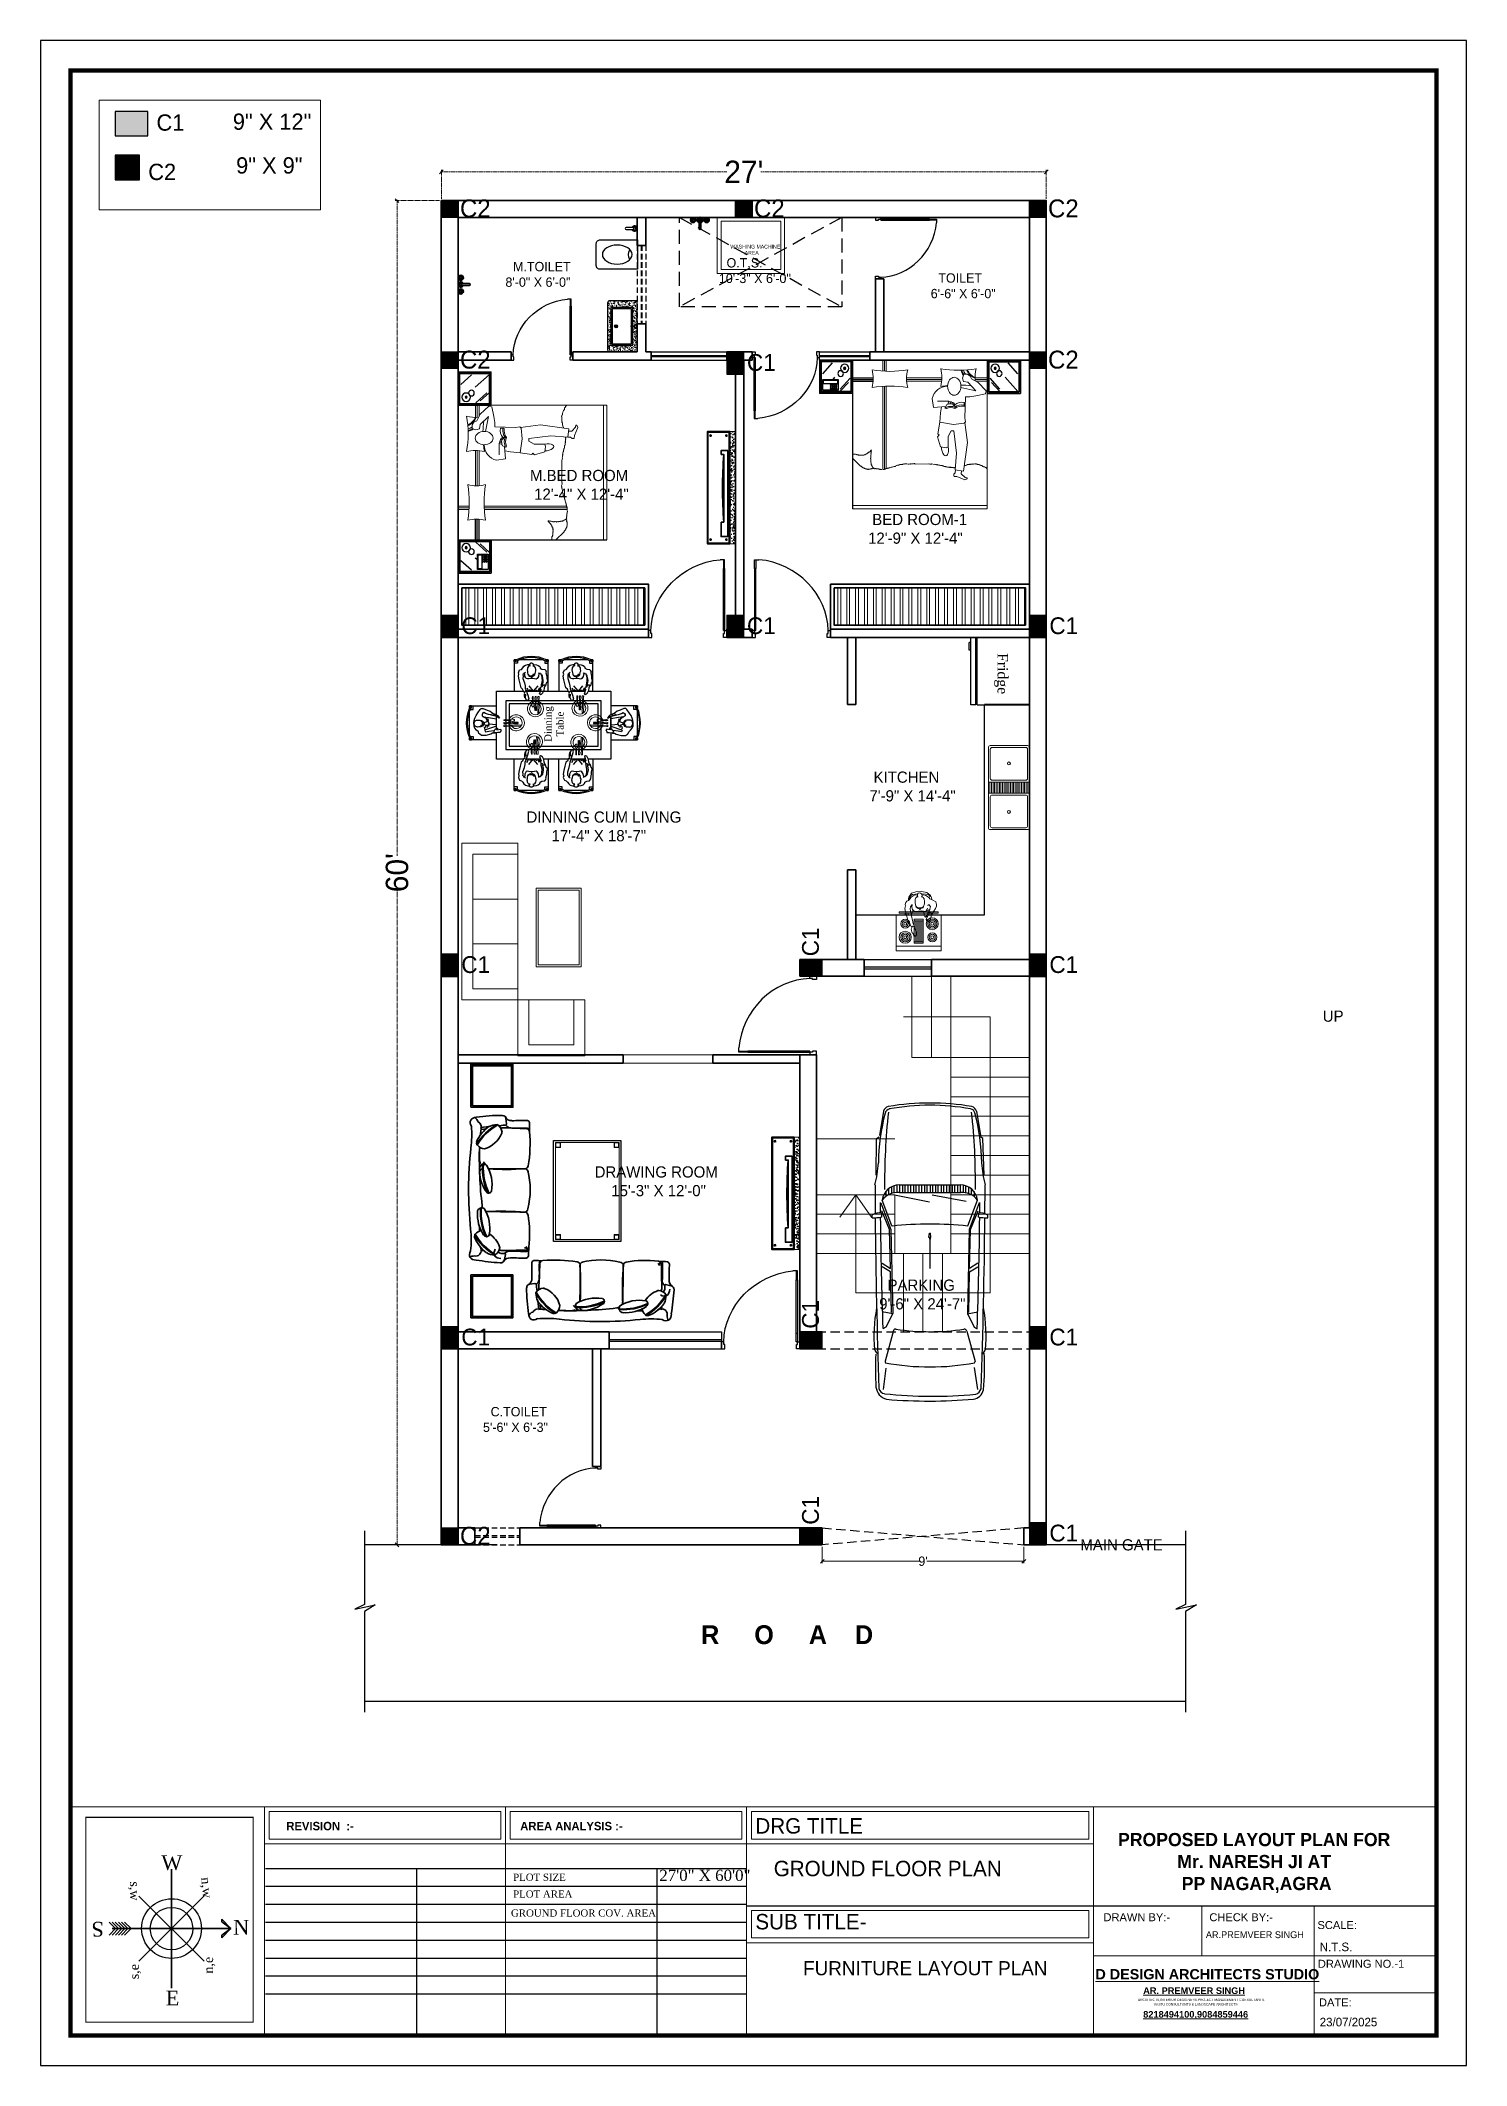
# Model space of a CAD drawing. Header units: millimetres. Extents: x -6808 to 215771, y -89660 to -16303.
# Drawn here: x 100295 to 101059, y -56545 to -55460 of the extents above; entities that cross this region are included whole.
import ezdxf

# ---------------------------------------------------------------- set-up
doc = ezdxf.new("R2010")
doc.units = ezdxf.units.MM
doc.header["$PDMODE"] = 35
for name, pattern in [('ACAD_ISO10W100', [18, 12, -3, 0, -3]), ('DASHED', [0.75, 0.5, -0.25]), ('DASHED2', [0.375, 0.25, -0.125])]:
    doc.linetypes.add(name, pattern=pattern)
doc.layers.get('0').update_dxf_attribs({"color": 8})
for name, color, linetype, lineweight in [('_Furniture', 253, 'Continuous', 18), ('A- FUR', 34, 'Continuous', 0), ('col.center', 5, 'ACAD_ISO10W100', 15), ('column', 5, 'Continuous', 30), ('dim2', 6, 'Continuous', 20), ('FIXture', 132, 'Continuous', 13), ('FORMAT LAAYER', 250, 'Continuous', 13), ('FUR TEXT', 7, 'Continuous', 20), ('FURNITURE 2', 33, 'Continuous', 25), ('furnitures', 12, 'Continuous', 13), ('plaster line', 150, 'DASHED2', 30), ('Projection', 190, 'DASHED', 25), ('STAIR', 252, 'Continuous', 15), ('text', 7, 'Continuous', 25), ('wall', 7, 'Continuous', 35)]:
    doc.layers.add(name, color=color, linetype=linetype, lineweight=lineweight)
for name, color, linetype in [('_KTI_CONTROL', 7, 'Continuous'), ('A-WIN', 5, 'Continuous'), ('CAR', 252, 'Continuous'), ('FORMAT', 7, 'Continuous'), ('FUR', 12, 'Continuous'), ('NET 01', 8, 'Continuous'), ('WIN', 5, 'Continuous')]:
    doc.layers.add(name, color=color, linetype=linetype)
for name, color, linetype, lineweight, true_color in [('AR.furniture', 7, 'Continuous', 35, 0x009e9e), ('furniture', 7, 'Continuous', 5, 0xe57b2a), ('furniture layout', 7, 'Continuous', 25, 0x006161)]:
    doc.layers.add(name, color=color, linetype=linetype, lineweight=lineweight, true_color=true_color)
doc.styles.add('cdim', font='arial.ttf')
doc.styles.add('HYPERMARTBORA0$0$SANSSERIFBOLD', font='sasb____.pfb', dxfattribs={"height": 0.2})
doc.styles.add('SAJ', font='eurr____.ttf')
doc.styles.get("Standard").update_dxf_attribs({"font": 'times.ttf'})
doc.styles.add('working', font='swissl.ttf')
doc.dimstyles.new('SAJ', dxfattribs={"dimtxt": 5, "dimasz": 2, "dimexe": 1, "dimexo": 1, "dimgap": 0.09375, "dimtad": 0, "dimdec": 1, "dimzin": 0, "dimdsep": 46, "dimlunit": 4, "dimtxsty": 'SAJ', "dimblk": 'OBLIQUE', "dimcen": 0.125, "dimdle": 0.375, "dimadec": 0, "dimazin": 0, "dimtfac": 1, "dimtdec": 1, "dimtofl": 0, "dimtmove": 0, "dimatfit": 3, "dimldrblk": 'OBLIQUE', "dimfxl": 1, "dimtolj": 1, "dimtzin": 0, "dimlwd": 5, "dimlwe": 5, "dimarcsym": 1})

msp = doc.modelspace()

# ---------------------------------------------------------------- texts
for s, height, rotation, p in [('W', 7.912, 0.070059, (100360.167, -56440.405)), ('n,w', 4.999, 275.294842, (100381.5, -56444.464)), ('s,w', 4.999, 270.070059, (100343.423, -56446.449)), ('S', 7.912, 180.070059, (100329.402, -56468.146)), ('n,e', 4.999, 90.070059, (100387.926, -56495.878)), ('s,e', 4.999, 90.070059, (100348.154, -56498.93)), ('E', 7.912, 0.070059, (100362.553, -56512.916))]:
    msp.add_text(s, height=height, rotation=rotation).set_placement(p)
at = {"layer": 'AR.furniture', "ltscale": 2, "insert": (100701.148, -56489.209), "char_height": 7.56, "width": 254.38707, "attachment_point": 1, "style": 'SAJ'}
msp.add_mtext('\\A1;{\\fCentury Gothic|b0|i0|c0|p34; FURNITURE LAYOUT PLAN}', dxfattribs=at)
at = {"layer": 'col.center', "linetype": 'ByBlock', "char_height": 9, "width": 293.6941, "attachment_point": 1, "style": 'SAJ'}
for insert in [(100673.898, -55628.409), (100520.898, -55769.409), (100673.898, -55769.409), (100835.898, -55769.409), (100520.898, -55950.909), (100835.898, -55950.909), (100520.898, -56150.409), (100835.898, -56150.409), (100835.898, -56255.409)]:
    msp.add_mtext('\\A1;{\\fCentury Gothic|b0|i0|c0|p34;C1}', dxfattribs=dict(at, insert=insert))
at = {"layer": 'col.center', "linetype": 'ByBlock', "char_height": 9, "width": 293.6941, "attachment_point": 1, "rotation": 90, "style": 'SAJ'}
for insert in [(100703.4, -55950.946), (100703.4, -56150.446), (100703.4, -56255.446)]:
    msp.add_mtext('\\A1;{\\fCentury Gothic|b0|i0|c0|p34;C1}', dxfattribs=dict(at, insert=insert))
at = {"layer": 'column', "linetype": 'ByBlock', "char_height": 8.73269, "attachment_point": 1, "style": 'SAJ'}
for s, insert, width in [('\\A1;{\\fCentury Gothic|b0|i0|c0|p34;C1}', (100357.609, -55500.018), 641.18496), ('\\A1;{\\fCentury Gothic|b0|i0|c0|p34;C2}', (100353.19, -55526.472), 427.45664)]:
    msp.add_mtext(s, dxfattribs=dict(at, insert=insert, width=width))
at = {"layer": 'column', "char_height": 8.73269, "width": 335.40053, "attachment_point": 5, "style": 'cdim'}
for s, insert in [('\\A1;{\\fCentury Gothic|b0|i0|c0|p34;9" X 12"}', (100419.521, -55503.974)), ('\\A1;{\\fCentury Gothic|b0|i0|c0|p34;9" X 9"}', (100418.044, -55527.427))]:
    msp.add_mtext(s, dxfattribs=dict(at, insert=insert))
at = {"layer": 'FORMAT', "lineweight": 13, "style": 'working'}
for s, height, p in [('DRAWN BY:-', 4.2576, (100864.841, -56467.811)), (' CHECK BY:-', 4.25764, (100919.925, -56467.811)), ('SCALE:', 4.2576, (100979.476, -56471.998)), ('DRAWING NO.-1', 4.25764, (100979.702, -56492.735)), ('DATE:', 4.2576, (100980.301, -56513.417))]:
    msp.add_text(s, height=height, dxfattribs=at).set_placement(p)
at = {"layer": 'FORMAT', "ltscale": 2, "attachment_point": 1, "style": 'SAJ'}
for s, insert, char_height, width in [('\\A1;{\\fCentury Gothic|b0|i0|c0|p34;DRG TITLE}', (100678.391, -56412.608), 8.25836, 191.48142), ('\\A1;{\\fCentury Gothic|b0|i0|c0|p34;GROUND FLOOR PLAN}', (100688.236, -56435.458), 8.25836, 191.48142), ('\\A1;{\\fCentury Gothic|b0|i0|c0|p34;SUB TITLE-}', (100678.388, -56463.935), 8.25836, 191.48142), ('\\A1;{\\fShonar Bangla|b0|i0|c0|p34;AR.PREMVEER SINGH}', (100919.702, -56473.215), 3.65867, 186.55052), ('\\A1;{\\fShonar Bangla|b0|i0|c0|p34;N.T.S.}', (100980.688, -56479.251), 4.60846, 119.67589), ('\\A1;{\\fShonar Bangla|b0|i0|c0|p34;23/07/2025}', (100980.688, -56519.518), 4.60846, 119.67589)]:
    msp.add_mtext(s, dxfattribs=dict(at, insert=insert, char_height=char_height, width=width))
at = {"layer": 'FORMAT', "style": 'cdim'}
for s, insert, char_height, width, attachment_point in [('\\A1;{\\fCentury Gothic|b1|i0|c0|p34;REVISION  :-}', (100427.159, -56414.589), 4.50194, 99.40447, 1), ('\\A1;{\\fCentury Gothic|b1|i0|c0|p34;AREA ANALYSIS :-}', (100552.448, -56414.589), 4.50194, 99.40447, 1), ('\\A1;{\\fDilleniaUPC|b1|i0|c0|p18;PROPOSED LAYOUT PLAN FOR \\PMr. NARESH JI AT \\P PP NAGAR,AGRA}', (100945.586, -56436.647), 7.06187, 177.40877, 5)]:
    msp.add_mtext(s, dxfattribs=dict(at, insert=insert, char_height=char_height, width=width, attachment_point=attachment_point))
at = {"layer": 'FORMAT', "lineweight": 13, "attachment_point": 1, "style": 'working'}
for s, insert, char_height, width in [('\\A1;{\\fBook Antiqua|b0|i0|c0|p18;PLOT SIZE}', (100548.648, -56442.349), 3.84038, 99.40447), ('\\A1;{\\fBook Antiqua|b0|i0|c0|p18;27\'0" X 60\'0"}', (100626.939, -56440.272), 5.98638, 154.95147), ('\\A1;{\\fBook Antiqua|b0|i0|c0|p18;PLOT AREA}', (100548.648, -56451.333), 3.84038, 99.40447), ('\\A1;{\\fBook Antiqua|b0|i0|c0|p18;GROUND FLOOR COV. AREA}', (100547.487, -56461.506), 3.84038, 99.40447)]:
    msp.add_mtext(s, dxfattribs=dict(at, insert=insert, char_height=char_height, width=width))
at = {"layer": 'FORMAT LAAYER', "color": 0, "lineweight": 13}
for s, height, style, p in [('%%UD DESIGN ARCHITECTS STUDIO', 5.4966, 'HYPERMARTBORA0$0$SANSSERIFBOLD', (100860.572, -56498.941)), ('ARCHITECTS,INTERIOR DESIGNERS,PROJECT MANAGEMENT CONSULTANTS,', 1.28401, 'working', (100883.304, -56510.512)), ('%%UAR. PREMVEER SINGH', 3.53004, 'HYPERMARTBORA0$0$SANSSERIFBOLD', (100886.145, -56506.784)), ('%%U8218494100,9084859446', 3.53004, 'HYPERMARTBORA0$0$SANSSERIFBOLD', (100886.145, -56519.456)), ('VASTU CONSULTANTS & LANDSCAPE ARCHITECTS', 1.28401, 'working', (100891.8, -56512.964))]:
    msp.add_text(s, height=height, dxfattribs=dict(at, style=style)).set_placement(p)
at = {"layer": 'FORMAT LAAYER', "linetype": 'ByBlock', "insert": (100680.427, -56309.296), "char_height": 10.08, "width": 351.4658, "attachment_point": 2, "style": 'SAJ'}
msp.add_mtext('\\A1;{\\fCentury Gothic|b1|i0|c0|p34;        R     O     A    D }', dxfattribs=at)
at = {"layer": 'FUR TEXT', "ltscale": 0.25, "insert": (100575.711, -55826.585), "char_height": 3.85714, "width": 18.0112, "attachment_point": 8, "rotation": 90}
msp.add_mtext('Dinning Table', dxfattribs=at)
at = {"layer": 'Projection', "color": 1}
msp.add_text('N', height=7.912, rotation=0.070059, dxfattribs=at).set_placement((100398.686, -56475.003))
at = {"layer": 'text', "ltscale": 2, "style": 'SAJ'}
for s, insert, char_height, width, attachment_point in [('\\A1;{\\fCentury Gothic|b0|i0|c0|p34; \\H0.83333x; O.T.S.\\P10\'-3" X 6\'-0"}', (100658.869, -55577.022), 6, 244.74508, 1), ('\\A1;{\\fCentury Gothic|b0|i0|c0|p34;  WASHING MACHINE\\P            AREA}', (100663.467, -55569.859), 2, 244.74508, 1), ('\\A1;{\\fCentury Gothic|b0|i0|c0|p34; \\H0.83333x; M.TOILET\\P8\'-0" X 6\'-0"}', (100544.519, -55579.039), 6, 244.74508, 1), ('\\A1;{\\fCentury Gothic|b0|i0|c0|p34; \\H0.83333x; TOILET\\P6\'-6" X 6\'-0"}', (100772.329, -55585.162), 6, 244.74508, 1), ('\\A1;{\\fCentury Gothic|b0|i0|c0|p34; M.BED ROOM\\P  12\'-4" X 12\'-4"}', (100555.43, -55690.424), 6, 244.74508, 1), ('\\A1;{\\fCentury Gothic|b0|i0|c0|p34; BED ROOM-1\\P12\'-9" X 12\'-4"}', (100738.777, -55713.993), 6, 67.51856, 1), ('\\A1;{\\fCentury Gothic|b0|i0|c0|p34;  \\P KITCHEN\\P7\'-9" X 14\'-4"}', (100739.484, -55842.013), 6, 244.74508, 1), ('\\A1;{\\fCentury Gothic|b0|i0|c0|p34;   DINNING CUM LIVING\\P         17\'-4" X 18\'-7"}', (100549.129, -55873.385), 6, 115.0205, 1), ('\\A1;{\\fCentury Gothic|b0|i0|c0|p34;UP}', (100993.449, -55980.018), 6, 244.74508, 3), ('\\A1;{\\fCentury Gothic|b0|i0|c0|p34; DRAWING ROOM\\P     15\'-3" X 12\'-0"}', (100590.06, -56063.484), 6, 244.74508, 1), ('\\A1;{\\fCentury Gothic|b0|i0|c0|p34;       PARKING\\P     9\'-6" X 24\'-7"}', (100733.577, -56124.122), 6, 244.74508, 1), ('\\A1;{\\fCentury Gothic|b0|i0|c0|p34; \\H0.83333x; C.TOILET\\P5\'-6" X 6\'-3"}', (100532.509, -56192.391), 6, 244.74508, 1), ('\\A1;{\\fCentury Gothic|b0|i0|c0|p34;MAIN GATE}', (100896.613, -56263.206), 6, 244.74508, 3)]:
    msp.add_mtext(s, dxfattribs=dict(at, insert=insert, char_height=char_height, width=width, attachment_point=attachment_point))

# ---------------------------------------------------------------- blocks, each defined once
blk = doc.blocks.new('QEWFWE')
at = {"layer": 'NET 01'}
for p, q in [((238503.45, 15011.85), (238503.45, 15015.77)), ((238503.45, 15015.77), (238505.41, 15015.77)), ((238503.98, 15015.77), (238503.98, 15011.85)), ((238503.98, 15011.85), (238503.45, 15011.85)), ((238503.45, 15011.85), (238503.45, 14988.32)), ((238503.98, 14988.32), (238503.98, 15011.85)), ((238503.45, 14988.32), (238503.45, 14984.4)), ((238503.98, 14988.32), (238503.45, 14988.32)), ((238503.98, 14984.4), (238503.98, 14988.32)), ((238503.45, 14984.4), (238503.98, 14984.4))]:
    blk.add_line(p, q, dxfattribs=at)
for points in [[(238503.45, 14984.4), (238502.4, 14984.4), (238502.4, 14981.4), (238503.9, 14981.4), (238503.9, 14982.9), (238503.9, 14983.2), (238503.45, 14983.2)], [(238536.02, 14984.4), (238537.07, 14984.4), (238537.07, 14981.4), (238535.57, 14981.4), (238535.57, 14982.9), (238535.57, 14983.2), (238536.02, 14983.2)]]:
    blk.add_lwpolyline(points, close=True, dxfattribs=at)
blk.add_ellipse((238504.18, 14985.62), major_axis=(-29.27, 13.54), ratio=0.925766, start_param=-2.718612, end_param=-1.204625, dxfattribs=at)
blk = doc.blocks.new('A$C1A9968DB')
at = {"layer": 'furniture', "ltscale": 0.5}
for p, q in [((6.88, 47.34), (7.52, 48.64)), ((7.52, 48.64), (8.85, 49.47)), ((8.85, 49.47), (10.51, 49.47)), ((10.51, 49.47), (11.12, 47.7)), ((11.12, 47.7), (10.65, 46.11)), ((3.85, 45.67), (0, 41.68)), ((0.3, 40.35), (0, 41.68)), ((0.3, 40.35), (4.88, 39.32)), ((3.85, 45.67), (6.88, 47.34)), ((8.7, 45.77), (4.85, 41.78)), ((11.92, 43.21), (4.85, 41.78)), ((4.88, 39.32), (7.7, 38.87)), ((7.7, 38.87), (9.68, 38.93)), ((10.65, 46.11), (8.7, 45.77)), ((9.68, 38.87), (9.98, 29.12)), ((25.34, 38.15), (24.78, 33.85)), ((9.98, 29.12), (9.68, 27.2)), ((10.35, 36.28), (10.42, 34.45)), ((14.76, 35.19), (14.68, 35.04)), ((14.68, 35.04), (14.68, 34.88)), ((14.68, 34.88), (14.84, 34.81)), ((14.74, 34.85), (14.72, 34.01)), ((14.72, 34.01), (14.72, 33.42)), ((14.84, 35.35), (14.76, 35.19)), ((14.99, 35.58), (14.84, 35.5)), ((14.84, 35.5), (14.84, 35.35)), ((14.84, 34.81), (15.15, 34.81)), ((15.07, 35.74), (14.99, 35.58)), ((15.15, 35.89), (15.07, 35.74)), ((15.3, 35.97), (15.15, 35.89)), ((15.15, 34.81), (15.3, 34.88)), ((15.46, 36.12), (15.3, 35.97)), ((15.3, 35.04), (15.46, 35.12)), ((15.3, 34.88), (15.3, 35.04)), ((15.61, 36.12), (15.46, 36.12)), ((15.46, 35.27), (15.54, 35.43)), ((15.46, 35.12), (15.46, 35.27)), ((15.54, 36.05), (15.69, 36.2)), ((15.54, 35.43), (15.69, 35.5)), ((15.69, 36.2), (15.85, 36.28)), ((15.69, 35.5), (15.81, 35.62)), ((15.85, 36.28), (16, 36.28)), ((16, 36.28), (16.31, 36.43)), ((16.31, 36.43), (16.47, 36.51)), ((16.47, 36.51), (16.62, 36.51)), ((17.56, 36.8), (16.62, 36.51)), ((16.7, 36.43), (16.66, 36.52)), ((16.86, 36.28), (16.7, 36.43)), ((16.93, 36.12), (16.86, 36.28)), ((16.93, 35.81), (16.93, 36.12)), ((17, 35.68), (16.93, 35.81)), ((22.85, 36.8), (17.56, 36.8)), ((17.59, 36.81), (17.95, 35.51)), ((18.54, 35.29), (19.19, 33.72)), ((18.71, 34.01), (19.34, 33.64)), ((19.34, 33.64), (18.71, 33.42)), ((24.78, 33.85), (18.92, 34.36)), ((21.37, 31.48), (20.95, 34.19)), ((21.82, 27.05), (21.37, 31.48)), ((8.8, 17.45), (10, 26.89)), ((9.68, 27.2), (10.28, 26.61)), ((10.28, 26.61), (15.31, 26.02)), ((15.16, 22.91), (13.98, 12.57)), ((16.49, 22.91), (15.16, 22.91)), ((15.31, 26.02), (21.82, 27.05)), ((17.82, 20.4), (16.49, 22.91)), ((17.82, 15.52), (17.82, 20.4)), ((22.85, 20.25), (21.37, 15.52)), ((21.82, 27.05), (22.71, 21.58)), ((22.71, 21.58), (22.11, 21.14)), ((22.11, 21.14), (22.85, 20.25)), ((10.72, 4.14), (8.8, 17.45)), ((13.98, 12.57), (14.57, 4.74)), ((18.86, 15.08), (17.82, 15.52)), ((21.37, 15.52), (18.86, 15.08)), ((10.1, 0), (9, 0.54)), ((9.89, 1.11), (9.14, 0.96)), ((11.71, 2.78), (9.89, 1.11)), ((13.73, 1.58), (10.1, 0)), ((14.57, 4.74), (10.72, 4.14)), ((11.67, 4.29), (11.71, 2.78)), ((15.05, 1.65), (13.73, 1.58)), ((14.48, 4.72), (14.56, 3.39)), ((14.56, 3.39), (15.16, 2.64)), ((15.16, 2.64), (15.13, 1.68))]:
    blk.add_line(p, q, dxfattribs=at)
blk.add_lwpolyline([(9, 0.54), (8.93, 0.92), (9.51, 1.04)], dxfattribs=at)
for centre, radius, start, end in [((18.06, 36.38), 7.5, 13.68724, 89.70433), ((11.38, 31.16), 5.23, 49.90029, 101.4337), ((11.46, 29.92), 5.23, 51.46202, 101.4337), ((11.46, 29.33), 5.23, 51.46202, 101.4337), ((16.71, 29.78), 4.67, 64.68646, 115.31354), ((16.71, 29.19), 4.67, 64.68646, 115.31354), ((16.64, 31.03), 4.67, 65.91342, 100.13711)]:
    blk.add_arc(centre, radius, start, end, dxfattribs=at)
at = {"layer": 'furniture', "ltscale": 0.5, "extrusion": (1.33e-14, -5.24506e-16, -1)}
blk.add_ellipse((14.99, 43.85), major_axis=(0, -4.19), ratio=0.740098, start_param=4.712389, end_param=10.995574, dxfattribs=at)
at = {"layer": 'furniture', "ltscale": 0.5, "extrusion": (1.32939e-14, -5.4405e-16, -1)}
blk.add_ellipse((19.38, 14.94), major_axis=(-0.51, -3.71), ratio=0.422098, start_param=4.512692, end_param=7.948784, dxfattribs=at)
blk = doc.blocks.new('*X398')
at = {"color": 0}
for p, q in [((221.847, 124.188), (221.861, 124.202)), ((221.847, 124.193), (221.855, 124.202)), ((221.847, 124.178), (221.857, 124.188)), ((221.847, 124.172), (221.857, 124.182)), ((221.847, 124.162), (221.857, 124.172)), ((221.847, 124.156), (221.857, 124.166)), ((221.847, 124.146), (221.857, 124.156)), ((221.847, 124.14), (221.857, 124.15)), ((221.847, 124.13), (221.857, 124.14)), ((221.847, 124.125), (221.857, 124.135)), ((221.847, 124.114), (221.857, 124.124)), ((221.847, 124.109), (221.857, 124.119)), ((221.847, 124.098), (221.857, 124.108)), ((221.847, 124.093), (221.857, 124.103)), ((221.847, 124.082), (221.857, 124.092)), ((221.847, 124.077), (221.857, 124.087)), ((221.847, 124.066), (221.857, 124.076)), ((221.847, 124.061), (221.857, 124.071)), ((221.847, 124.05), (221.857, 124.06)), ((221.847, 124.045), (221.857, 124.055)), ((221.847, 124.034), (221.857, 124.044)), ((221.847, 124.029), (221.857, 124.039)), ((221.847, 124.018), (221.857, 124.028)), ((221.847, 124.013), (221.857, 124.023)), ((221.861, 124.192), (221.871, 124.202)), ((221.867, 124.192), (221.877, 124.202)), ((221.877, 124.192), (221.887, 124.202)), ((221.883, 124.192), (221.893, 124.202)), ((221.893, 124.192), (221.903, 124.202)), ((221.898, 124.192), (221.908, 124.202)), ((221.909, 124.192), (221.919, 124.202)), ((221.914, 124.192), (221.924, 124.202)), ((221.925, 124.192), (221.935, 124.202)), ((221.93, 124.192), (221.94, 124.202)), ((221.941, 124.192), (221.951, 124.202)), ((221.946, 124.192), (221.956, 124.202)), ((221.957, 124.192), (221.967, 124.202)), ((221.962, 124.192), (221.972, 124.202)), ((221.973, 124.192), (221.983, 124.202)), ((221.978, 124.192), (221.988, 124.202)), ((221.989, 124.192), (221.999, 124.202)), ((221.994, 124.192), (222.004, 124.202)), ((222.005, 124.192), (222.015, 124.202)), ((222.01, 124.192), (222.02, 124.202)), ((222.02, 124.192), (222.03, 124.202)), ((222.026, 124.192), (222.036, 124.202)), ((222.036, 124.192), (222.046, 124.202)), ((222.042, 124.192), (222.052, 124.202)), ((222.052, 124.192), (222.062, 124.202)), ((222.058, 124.192), (222.068, 124.202)), ((222.068, 124.192), (222.078, 124.202)), ((222.073, 124.192), (222.083, 124.202)), ((222.084, 124.192), (222.094, 124.202)), ((222.089, 124.192), (222.099, 124.202)), ((222.1, 124.192), (222.11, 124.202)), ((222.105, 124.192), (222.115, 124.202)), ((222.116, 124.192), (222.126, 124.202)), ((222.121, 124.192), (222.131, 124.202)), ((222.132, 124.192), (222.142, 124.202)), ((222.137, 124.192), (222.147, 124.202)), ((222.148, 124.192), (222.158, 124.202)), ((222.153, 124.192), (222.163, 124.202)), ((222.164, 124.192), (222.174, 124.202)), ((222.169, 124.192), (222.179, 124.202)), ((222.18, 124.192), (222.19, 124.202)), ((222.185, 124.192), (222.195, 124.202)), ((222.195, 124.192), (222.205, 124.202)), ((222.201, 124.192), (222.211, 124.202)), ((222.211, 124.192), (222.221, 124.202)), ((222.217, 124.192), (222.227, 124.202)), ((222.227, 124.192), (222.237, 124.202)), ((222.233, 124.192), (222.243, 124.202)), ((222.243, 124.192), (222.253, 124.202)), ((222.248, 124.192), (222.258, 124.202)), ((222.259, 124.192), (222.269, 124.202)), ((222.264, 124.192), (222.274, 124.202)), ((222.275, 124.192), (222.285, 124.202)), ((222.28, 124.192), (222.29, 124.202)), ((222.291, 124.192), (222.301, 124.202)), ((222.296, 124.192), (222.306, 124.202)), ((222.307, 124.192), (222.317, 124.202)), ((222.312, 124.192), (222.322, 124.202)), ((222.323, 124.192), (222.333, 124.202)), ((222.328, 124.192), (222.338, 124.202)), ((222.339, 124.192), (222.349, 124.202)), ((222.344, 124.192), (222.354, 124.202)), ((222.355, 124.192), (222.365, 124.202)), ((222.36, 124.192), (222.37, 124.202)), ((222.37, 124.192), (222.38, 124.202)), ((222.376, 124.192), (222.386, 124.202)), ((222.386, 124.192), (222.396, 124.202)), ((222.392, 124.192), (222.402, 124.202)), ((222.397, 124.187), (222.407, 124.197)), ((222.397, 124.181), (222.407, 124.191)), ((222.397, 124.171), (222.407, 124.181)), ((222.397, 124.165), (222.407, 124.175)), ((222.397, 124.155), (222.407, 124.165)), ((222.397, 124.149), (222.407, 124.159)), ((222.397, 124.139), (222.407, 124.149)), ((222.397, 124.134), (222.407, 124.144)), ((222.397, 124.123), (222.407, 124.133)), ((222.397, 124.118), (222.407, 124.128)), ((222.397, 124.107), (222.407, 124.117)), ((222.397, 124.102), (222.407, 124.112)), ((222.397, 124.091), (222.407, 124.101)), ((222.397, 124.086), (222.407, 124.096)), ((222.397, 124.075), (222.407, 124.085)), ((222.397, 124.07), (222.407, 124.08)), ((222.397, 124.059), (222.407, 124.069)), ((222.397, 124.054), (222.407, 124.064)), ((222.397, 124.043), (222.407, 124.053)), ((222.397, 124.038), (222.407, 124.048)), ((222.397, 124.028), (222.407, 124.038)), ((222.397, 124.022), (222.407, 124.032)), ((222.397, 124.012), (222.407, 124.022)), ((222.397, 124.006), (222.407, 124.016)), ((221.847, 124.003), (221.857, 124.013)), ((221.847, 123.997), (221.857, 124.007)), ((221.847, 123.987), (221.857, 123.997)), ((221.847, 123.981), (221.857, 123.991)), ((221.847, 123.971), (221.857, 123.981)), ((221.847, 123.965), (221.857, 123.975)), ((221.847, 123.955), (221.857, 123.965)), ((221.847, 123.949), (221.857, 123.959)), ((221.847, 123.939), (221.857, 123.949)), ((221.847, 123.934), (221.857, 123.944)), ((221.847, 123.923), (221.857, 123.933)), ((221.847, 123.918), (221.857, 123.928)), ((221.847, 123.907), (221.857, 123.917)), ((221.847, 123.902), (221.857, 123.912)), ((221.847, 123.891), (221.857, 123.901)), ((221.847, 123.886), (221.857, 123.896)), ((221.847, 123.875), (221.857, 123.885)), ((221.847, 123.87), (221.857, 123.88)), ((221.847, 123.859), (221.857, 123.869)), ((221.847, 123.854), (221.857, 123.864)), ((221.847, 123.843), (221.857, 123.853)), ((221.847, 123.838), (221.857, 123.848)), ((221.847, 123.828), (221.857, 123.838)), ((221.847, 123.822), (221.857, 123.832)), ((221.847, 123.812), (221.857, 123.822)), ((221.847, 123.806), (221.857, 123.816)), ((221.847, 123.796), (221.857, 123.806)), ((221.847, 123.79), (221.857, 123.8)), ((221.847, 123.78), (221.857, 123.79)), ((221.847, 123.774), (221.857, 123.784)), ((221.847, 123.764), (221.857, 123.774)), ((221.847, 123.759), (221.857, 123.769)), ((221.847, 123.748), (221.857, 123.758)), ((221.847, 123.743), (221.857, 123.753)), ((221.847, 123.732), (221.857, 123.742)), ((221.847, 123.727), (221.857, 123.737)), ((221.847, 123.716), (221.857, 123.726)), ((221.847, 123.711), (221.857, 123.721)), ((221.847, 123.7), (221.857, 123.71)), ((221.847, 123.695), (221.857, 123.705)), ((221.847, 123.684), (221.857, 123.694)), ((221.847, 123.679), (221.857, 123.689)), ((221.847, 123.668), (221.857, 123.678)), ((221.847, 123.663), (221.857, 123.673)), ((221.847, 123.653), (221.857, 123.663)), ((221.847, 123.647), (221.857, 123.657)), ((221.852, 123.642), (221.862, 123.652)), ((221.858, 123.642), (221.868, 123.652)), ((221.868, 123.642), (221.878, 123.652)), ((221.873, 123.642), (221.883, 123.652)), ((221.884, 123.642), (221.894, 123.652)), ((221.889, 123.642), (221.899, 123.652)), ((221.9, 123.642), (221.91, 123.652)), ((221.905, 123.642), (221.915, 123.652)), ((221.916, 123.642), (221.926, 123.652)), ((221.921, 123.642), (221.931, 123.652)), ((221.932, 123.642), (221.942, 123.652)), ((221.937, 123.642), (221.947, 123.652)), ((221.948, 123.642), (221.958, 123.652)), ((221.953, 123.642), (221.963, 123.652)), ((221.964, 123.642), (221.974, 123.652)), ((221.969, 123.642), (221.979, 123.652)), ((221.98, 123.642), (221.99, 123.652)), ((221.985, 123.642), (221.995, 123.652)), ((221.995, 123.642), (222.005, 123.652)), ((222.001, 123.642), (222.011, 123.652)), ((222.011, 123.642), (222.021, 123.652)), ((222.017, 123.642), (222.027, 123.652)), ((222.027, 123.642), (222.037, 123.652)), ((222.033, 123.642), (222.043, 123.652)), ((222.043, 123.642), (222.053, 123.652)), ((222.048, 123.642), (222.058, 123.652)), ((222.059, 123.642), (222.069, 123.652)), ((222.064, 123.642), (222.074, 123.652)), ((222.075, 123.642), (222.085, 123.652)), ((222.08, 123.642), (222.09, 123.652)), ((222.091, 123.642), (222.101, 123.652)), ((222.096, 123.642), (222.106, 123.652)), ((222.107, 123.642), (222.117, 123.652)), ((222.112, 123.642), (222.122, 123.652)), ((222.123, 123.642), (222.133, 123.652)), ((222.128, 123.642), (222.138, 123.652)), ((222.139, 123.642), (222.149, 123.652)), ((222.144, 123.642), (222.154, 123.652)), ((222.155, 123.642), (222.165, 123.652)), ((222.16, 123.642), (222.17, 123.652)), ((222.17, 123.642), (222.18, 123.652)), ((222.176, 123.642), (222.186, 123.652)), ((222.186, 123.642), (222.196, 123.652)), ((222.192, 123.642), (222.202, 123.652)), ((222.202, 123.642), (222.212, 123.652)), ((222.208, 123.642), (222.218, 123.652)), ((222.218, 123.642), (222.228, 123.652)), ((222.223, 123.642), (222.233, 123.652)), ((222.234, 123.642), (222.244, 123.652)), ((222.239, 123.642), (222.249, 123.652)), ((222.25, 123.642), (222.26, 123.652)), ((222.255, 123.642), (222.265, 123.652)), ((222.266, 123.642), (222.276, 123.652)), ((222.271, 123.642), (222.281, 123.652)), ((222.282, 123.642), (222.292, 123.652)), ((222.287, 123.642), (222.297, 123.652)), ((222.298, 123.642), (222.308, 123.652)), ((222.303, 123.642), (222.313, 123.652)), ((222.314, 123.642), (222.324, 123.652)), ((222.319, 123.642), (222.329, 123.652)), ((222.33, 123.642), (222.34, 123.652)), ((222.335, 123.642), (222.345, 123.652)), ((222.345, 123.642), (222.355, 123.652)), ((222.351, 123.642), (222.361, 123.652)), ((222.361, 123.642), (222.371, 123.652)), ((222.367, 123.642), (222.377, 123.652)), ((222.377, 123.642), (222.387, 123.652)), ((222.383, 123.642), (222.393, 123.652)), ((222.393, 123.642), (222.407, 123.656)), ((222.397, 123.996), (222.407, 124.006)), ((222.397, 123.99), (222.407, 124)), ((222.397, 123.98), (222.407, 123.99)), ((222.397, 123.974), (222.407, 123.984)), ((222.397, 123.964), (222.407, 123.974)), ((222.397, 123.959), (222.407, 123.969)), ((222.397, 123.948), (222.407, 123.958)), ((222.397, 123.943), (222.407, 123.953)), ((222.397, 123.932), (222.407, 123.942)), ((222.397, 123.927), (222.407, 123.937)), ((222.397, 123.916), (222.407, 123.926)), ((222.397, 123.911), (222.407, 123.921)), ((222.397, 123.9), (222.407, 123.91)), ((222.397, 123.895), (222.407, 123.905)), ((222.397, 123.884), (222.407, 123.894)), ((222.397, 123.879), (222.407, 123.889)), ((222.397, 123.868), (222.407, 123.878)), ((222.397, 123.863), (222.407, 123.873)), ((222.397, 123.852), (222.407, 123.862)), ((222.397, 123.847), (222.407, 123.857)), ((222.397, 123.837), (222.407, 123.847)), ((222.397, 123.831), (222.407, 123.841)), ((222.397, 123.821), (222.407, 123.831)), ((222.397, 123.815), (222.407, 123.825)), ((222.397, 123.805), (222.407, 123.815)), ((222.397, 123.799), (222.407, 123.809)), ((222.397, 123.789), (222.407, 123.799)), ((222.397, 123.784), (222.407, 123.794)), ((222.397, 123.773), (222.407, 123.783)), ((222.397, 123.768), (222.407, 123.778)), ((222.397, 123.757), (222.407, 123.767)), ((222.397, 123.752), (222.407, 123.762)), ((222.397, 123.741), (222.407, 123.751)), ((222.397, 123.736), (222.407, 123.746)), ((222.397, 123.725), (222.407, 123.735)), ((222.397, 123.72), (222.407, 123.73)), ((222.397, 123.709), (222.407, 123.719)), ((222.397, 123.704), (222.407, 123.714)), ((222.397, 123.693), (222.407, 123.703)), ((222.397, 123.688), (222.407, 123.698)), ((222.397, 123.677), (222.407, 123.687)), ((222.397, 123.672), (222.407, 123.682)), ((222.397, 123.662), (222.407, 123.672)), ((222.397, 123.656), (222.407, 123.666)), ((222.398, 123.642), (222.407, 123.65))]:
    blk.add_line(p, q, dxfattribs=at)
blk = doc.blocks.new('M_DFURN_LEM_3D TELEPHONE_P')
at = {"color": 0, "linetype": 'ByBlock', "lineweight": -2}
for points in [[(0.25, -0.0875), (0.25, 0.0875), (0, 0.0875), (0, -0.0875)], [(0.24, -0.0175), (0.01, -0.0175), (0.01, -0.0775), (0.24, -0.0775)]]:
    blk.add_lwpolyline(points, close=True, dxfattribs=at)
for centre in [(0.13, 0.0625), (0.13, 0.0325), (0.13, 0.0025), (0.16, 0.0625), (0.16, 0.0325), (0.16, 0.0025), (0.19, 0.0625), (0.19, 0.0325), (0.19, 0.0025), (0.22, 0.0625), (0.22, 0.0325), (0.22, 0.0025)]:
    blk.add_circle(centre, 0.01, dxfattribs=at)
at = {"layer": 'Defpoints', "color": 0, "linetype": 'ByBlock', "lineweight": -2}
blk.add_point((0.25, 0), dxfattribs=at)
blk = doc.blocks.new('ertergrgr')
at = {"layer": 'furnitures', "color": 27, "ltscale": 50}
for p, q in [((-766411.4, 424368.9), (-766482.8, 424368.9)), ((-766482.8, 424290), (-766482.8, 424368.9)), ((-766411.4, 424367.1), (-766482.8, 424367.1)), ((-766482.6, 424347.5), (-766482.7, 424347.4)), ((-766482.7, 424346.8), (-766482.7, 424346.8)), ((-766482, 424346.9), (-766482.6, 424347.5)), ((-766481.7, 424346.9), (-766482, 424346.9)), ((-766481.4, 424346.5), (-766481.8, 424346.9)), ((-766480.9, 424346.5), (-766481.4, 424346.5)), ((-766480.8, 424346.4), (-766480.9, 424346.5)), ((-766480.5, 424346.4), (-766480.8, 424346.4)), ((-766480, 424345.9), (-766480.5, 424346.4)), ((-766465.6, 424347.1), (-766465.9, 424346.9)), ((-766465.4, 424347.1), (-766465.6, 424347.1)), ((-766465.3, 424347), (-766465.4, 424347.1)), ((-766464.9, 424347.1), (-766465.3, 424347)), ((-766464.8, 424347), (-766464.9, 424347.1)), ((-766464.4, 424346.9), (-766464.8, 424347)), ((-766463.6, 424346.9), (-766464.4, 424346.9)), ((-766463.5, 424346.8), (-766463.6, 424346.9)), ((-766463.3, 424346.8), (-766463.5, 424346.8)), ((-766463.2, 424346.9), (-766463.3, 424346.8)), ((-766462.9, 424346.9), (-766463.2, 424346.9)), ((-766462.8, 424346.8), (-766462.9, 424346.9)), ((-766462.5, 424346.8), (-766462.8, 424346.8)), ((-766461.8, 424346.8), (-766462.5, 424346.8)), ((-766461.4, 424346.6), (-766461.8, 424346.8)), ((-766461.3, 424346.5), (-766461.4, 424346.6)), ((-766461, 424346.5), (-766461.3, 424346.5)), ((-766460.8, 424346.5), (-766461, 424346.5)), ((-766460.7, 424346.4), (-766460.8, 424346.5)), ((-766460.2, 424346.4), (-766460.7, 424346.4)), ((-766459.8, 424346.3), (-766460.2, 424346.4)), ((-766459.7, 424346.1), (-766459.8, 424346.3)), ((-766434.1, 424346.3), (-766434.4, 424346)), ((-766433.9, 424346.3), (-766434.1, 424346.3)), ((-766433.5, 424346.4), (-766433.9, 424346.3)), ((-766433, 424346.6), (-766433.5, 424346.4)), ((-766432.7, 424346.6), (-766433, 424346.6)), ((-766432.4, 424346.8), (-766432.7, 424346.6)), ((-766431.9, 424346.8), (-766432.4, 424346.8)), ((-766431.5, 424346.9), (-766431.9, 424346.8)), ((-766431, 424347.1), (-766431.5, 424346.9)), ((-766430.9, 424347), (-766431, 424347.1)), ((-766430.6, 424347.3), (-766430.9, 424347)), ((-766430.4, 424347.3), (-766430.6, 424347.3)), ((-766430.1, 424347.3), (-766430.4, 424347.3)), ((-766429.9, 424347.3), (-766430.1, 424347.3)), ((-766429.8, 424347.4), (-766429.9, 424347.3)), ((-766429.5, 424347.4), (-766429.8, 424347.4)), ((-766429.1, 424347.5), (-766429.5, 424347.4)), ((-766429.3, 424303.8), (-766429.3, 424347.5)), ((-766428.7, 424347.8), (-766429.1, 424347.5)), ((-766428.4, 424347.8), (-766428.7, 424347.8)), ((-766428.3, 424347.9), (-766428.4, 424347.8)), ((-766428.4, 424303.8), (-766428.4, 424347.8)), ((-766427.5, 424347.9), (-766428.3, 424347.9)), ((-766427.4, 424348), (-766427.5, 424347.9)), ((-766427.5, 424303.9), (-766427.5, 424347.9)), ((-766426.8, 424347.9), (-766427, 424347.9)), ((-766426.7, 424348), (-766426.8, 424347.9)), ((-766426.4, 424348), (-766426.7, 424348)), ((-766426.2, 424347.8), (-766426.4, 424348)), ((-766425.8, 424347.9), (-766426, 424347.9)), ((-766425.7, 424347.8), (-766425.8, 424347.9)), ((-766425.4, 424347.8), (-766425.7, 424347.8)), ((-766425.3, 424347.6), (-766425.4, 424347.8)), ((-766424.8, 424347.6), (-766425.3, 424347.6)), ((-766424.6, 424347.6), (-766424.8, 424347.6)), ((-766424.3, 424347.6), (-766424.6, 424347.6)), ((-766424.2, 424347.5), (-766424.3, 424347.6)), ((-766424.1, 424347.6), (-766424.2, 424347.5)), ((-766423.8, 424347.6), (-766424.1, 424347.6)), ((-766423.7, 424347.5), (-766423.8, 424347.6)), ((-766423.4, 424347.5), (-766423.7, 424347.5)), ((-766423.3, 424347.4), (-766423.4, 424347.5)), ((-766423.1, 424347.6), (-766423.3, 424347.4)), ((-766422.7, 424347.3), (-766423.1, 424347.6)), ((-766422.6, 424347.4), (-766422.5, 424347.5)), ((-766422, 424346.8), (-766422.6, 424347.4)), ((-766422.5, 424347.5), (-766422.2, 424347.5)), ((-766422.2, 424347.5), (-766422.1, 424347.6)), ((-766422.1, 424347.6), (-766422, 424347.5)), ((-766422.1, 424346.6), (-766422, 424346.8)), ((-766421.8, 424346.4), (-766422.1, 424346.6)), ((-766422, 424347.5), (-766421.8, 424347.6)), ((-766421.8, 424347.6), (-766421.7, 424347.5)), ((-766421.8, 424346.2), (-766421.8, 424346.4)), ((-766421.7, 424347.5), (-766421.6, 424347.6)), ((-766421.6, 424347.6), (-766421.5, 424347.5)), ((-766421.5, 424347.5), (-766421.3, 424347.6)), ((-766421.3, 424347.6), (-766421.2, 424347.5)), ((-766421.2, 424347.5), (-766421, 424347.8)), ((-766421, 424347.8), (-766420.8, 424347.6)), ((-766420.8, 424347.6), (-766420.7, 424347.8)), ((-766420.7, 424347.8), (-766420.6, 424347.6)), ((-766420.6, 424347.6), (-766420.5, 424347.8)), ((-766420.5, 424347.8), (-766420, 424347.8)), ((-766420, 424347.8), (-766419.8, 424347.9)), ((-766419.8, 424347.9), (-766419.7, 424347.8)), ((-766419.7, 424347.8), (-766419.5, 424347.8)), ((-766419.5, 424347.8), (-766419.4, 424347.9)), ((-766419.4, 424347.9), (-766419.2, 424347.8)), ((-766419.2, 424347.8), (-766419, 424347.8)), ((-766419, 424347.8), (-766418.9, 424347.6)), ((-766418.9, 424347.6), (-766418.7, 424347.8)), ((-766418.7, 424347.8), (-766418.5, 424347.5)), ((-766418.5, 424347.5), (-766418.4, 424347.6)), ((-766418.4, 424347.6), (-766418.1, 424347.6)), ((-766418.1, 424347.6), (-766418, 424347.5)), ((-766418, 424347.5), (-766417.7, 424347.5)), ((-766417.7, 424347.5), (-766417.4, 424347.1)), ((-766417.4, 424347.1), (-766417.1, 424347.1)), ((-766417.1, 424347.1), (-766417, 424347)), ((-766417, 424347), (-766416.9, 424347.1)), ((-766416.9, 424347.1), (-766415.9, 424346.2)), ((-766479.6, 424345.8), (-766480, 424345.9)), ((-766479.4, 424345.8), (-766479.6, 424345.8)), ((-766479, 424345.6), (-766479.4, 424345.8)), ((-766478.9, 424345.5), (-766479, 424345.6)), ((-766478.5, 424345.4), (-766478.9, 424345.5)), ((-766478.3, 424345.4), (-766478.5, 424345.4)), ((-766477.9, 424345.3), (-766478.3, 424345.4)), ((-766477.7, 424345.3), (-766477.9, 424345.3)), ((-766477.5, 424345.1), (-766477.7, 424345.3)), ((-766477.2, 424345), (-766477.5, 424345.1)), ((-766477, 424345.1), (-766477.2, 424345)), ((-766476.8, 424344.9), (-766477, 424345.1)), ((-766476.4, 424345), (-766476.8, 424344.9)), ((-766476.2, 424345), (-766476.4, 424345)), ((-766475.5, 424345.1), (-766476.2, 424345)), ((-766475.4, 424345), (-766475.5, 424345.1)), ((-766475.1, 424345.1), (-766475.4, 424345)), ((-766474.3, 424345.1), (-766475.1, 424345.1)), ((-766474.1, 424345.1), (-766474.3, 424345.1)), ((-766473.9, 424345.3), (-766474.1, 424345.1)), ((-766473.8, 424345.1), (-766473.9, 424345.3)), ((-766473.6, 424345.1), (-766473.8, 424345.1)), ((-766473.4, 424345.3), (-766473.6, 424345.1)), ((-766473.2, 424345.3), (-766473.4, 424345.3)), ((-766472.8, 424345.4), (-766473.2, 424345.3)), ((-766472.3, 424345.4), (-766472.8, 424345.4)), ((-766471.8, 424345.6), (-766472.3, 424345.4)), ((-766471.6, 424345.6), (-766471.8, 424345.6)), ((-766471.2, 424345.8), (-766471.6, 424345.6)), ((-766471.1, 424345.9), (-766471.2, 424345.8)), ((-766470.7, 424346), (-766471.1, 424345.9)), ((-766470.6, 424346.1), (-766470.7, 424346)), ((-766459.4, 424346.1), (-766459.7, 424346.1)), ((-766459.1, 424346), (-766459.4, 424346.1)), ((-766458.9, 424345.9), (-766459.1, 424346)), ((-766458.2, 424345.9), (-766458.9, 424345.9)), ((-766458.1, 424345.8), (-766458.2, 424345.9)), ((-766457.7, 424345.6), (-766458.1, 424345.8)), ((-766457.2, 424345.6), (-766457.7, 424345.6)), ((-766457.1, 424345.5), (-766457.2, 424345.6)), ((-766456.7, 424345.6), (-766457.1, 424345.5)), ((-766456.5, 424345.4), (-766456.7, 424345.6)), ((-766456.1, 424345.5), (-766456.5, 424345.4)), ((-766455.9, 424345.3), (-766456.1, 424345.6)), ((-766455.4, 424345.3), (-766455.9, 424345.3)), ((-766455, 424345.2), (-766455.4, 424345.3)), ((-766454.7, 424345.3), (-766455, 424345.2)), ((-766453.5, 424345), (-766454.7, 424345.3)), ((-766453.2, 424345.1), (-766453.5, 424345)), ((-766452.9, 424345.1), (-766453.2, 424345.1)), ((-766452.4, 424345.1), (-766452.9, 424345.1)), ((-766452, 424345), (-766452.4, 424345.1)), ((-766451.8, 424345), (-766452, 424345)), ((-766444.6, 424345.1), (-766451.8, 424345)), ((-766444.3, 424344.8), (-766444.6, 424345.1)), ((-766444.1, 424344.8), (-766444.3, 424344.8)), ((-766443.7, 424345), (-766444.1, 424344.8)), ((-766443.5, 424345), (-766443.7, 424345)), ((-766442.7, 424345), (-766443.5, 424345)), ((-766442.3, 424345.1), (-766442.7, 424345)), ((-766442.2, 424345), (-766442.3, 424345.1)), ((-766442, 424345), (-766442.2, 424345)), ((-766441.5, 424345.2), (-766442, 424345)), ((-766441.4, 424345.1), (-766441.5, 424345.2)), ((-766441, 424345.2), (-766441.4, 424345.1)), ((-766440.2, 424344.9), (-766440.9, 424345.2)), ((-766439.7, 424344.9), (-766440.2, 424344.9)), ((-766439.6, 424345), (-766439.7, 424344.9)), ((-766439.3, 424345), (-766439.6, 424345)), ((-766439.2, 424344.9), (-766439.3, 424345)), ((-766439.1, 424345), (-766439.2, 424344.9)), ((-766438.7, 424345.2), (-766439.1, 424345)), ((-766438.6, 424345), (-766438.7, 424345.2)), ((-766438.2, 424345.2), (-766438.6, 424345)), ((-766438, 424345.2), (-766438.2, 424345.2)), ((-766437.8, 424345.3), (-766438, 424345.2)), ((-766437.2, 424345.4), (-766437.8, 424345.3)), ((-766436.5, 424345.4), (-766437.2, 424345.4)), ((-766436.1, 424345.5), (-766436.5, 424345.4)), ((-766436, 424345.7), (-766436.1, 424345.5)), ((-766435.2, 424345.7), (-766436, 424345.7)), ((-766434.9, 424345.8), (-766435.2, 424345.7)), ((-766434.7, 424345.9), (-766434.9, 424345.8)), ((-766434.4, 424346), (-766434.7, 424345.9)), ((-766421.5, 424345.8), (-766421.8, 424346.2)), ((-766421.6, 424345.7), (-766421.5, 424345.8)), ((-766421.3, 424345.4), (-766421.6, 424345.7)), ((-766420.3, 424338.7), (-766421.5, 424337.6)), ((-766421.5, 424338.3), (-766421.2, 424338.6)), ((-766421.3, 424338.2), (-766421.5, 424338.3)), ((-766421.5, 424337.8), (-766421.3, 424338)), ((-766421.3, 424337.7), (-766421.5, 424337.8)), ((-766421.5, 424337.6), (-766421.3, 424337.7)), ((-766421.3, 424345.2), (-766421.3, 424345.4)), ((-766421.2, 424345), (-766421.3, 424345.2)), ((-766421.3, 424339), (-766421.2, 424339.1)), ((-766421.2, 424338.8), (-766421.3, 424339)), ((-766421.3, 424338), (-766421.3, 424338.2)), ((-766421.2, 424344.5), (-766421.2, 424345)), ((-766421.1, 424344.4), (-766421.2, 424344.5)), ((-766421.2, 424344.3), (-766421.1, 424344.4)), ((-766421.1, 424344.2), (-766421.2, 424344.3)), ((-766421.2, 424339.6), (-766421, 424340.3)), ((-766421.1, 424339.5), (-766421.2, 424339.6)), ((-766421.2, 424339.1), (-766421.1, 424339.5)), ((-766421.2, 424338.6), (-766421.2, 424338.8)), ((-766421.1, 424343.9), (-766421.1, 424344.2)), ((-766421.1, 424343.4), (-766421.1, 424343.9)), ((-766421, 424343.3), (-766421.1, 424343.4)), ((-766421.1, 424342.9), (-766421, 424343.3)), ((-766421, 424342.6), (-766421.1, 424342.9)), ((-766421.1, 424341.9), (-766420.8, 424342.2)), ((-766421, 424341.8), (-766421.1, 424341.9)), ((-766421.1, 424341.4), (-766421, 424341.8)), ((-766421.1, 424341.2), (-766421.1, 424341.4)), ((-766421, 424341.1), (-766421.1, 424341.2)), ((-766421.1, 424340.4), (-766421, 424340.6)), ((-766421, 424340.3), (-766421.1, 424340.4)), ((-766421, 424342.3), (-766421, 424342.6)), ((-766420.8, 424342.2), (-766421, 424342.3)), ((-766421, 424340.6), (-766421, 424341.1)), ((-766420.2, 424338.6), (-766420.3, 424338.7)), ((-766419.7, 424339.1), (-766420.2, 424338.6)), ((-766419.5, 424339.1), (-766419.7, 424339.1)), ((-766418.9, 424339.7), (-766419.5, 424339.1)), ((-766418.7, 424339.6), (-766418.9, 424339.7)), ((-766418.4, 424340), (-766418.7, 424339.6)), ((-766418.2, 424339.8), (-766418.4, 424340)), ((-766417.9, 424340.2), (-766418.2, 424339.8)), ((-766417.7, 424340.1), (-766417.9, 424340.2)), ((-766417.5, 424340.3), (-766417.7, 424340.1)), ((-766417.2, 424340.3), (-766417.5, 424340.3)), ((-766417.1, 424340.4), (-766417.2, 424340.3)), ((-766417, 424340.3), (-766417.1, 424340.4)), ((-766416.9, 424340.4), (-766417, 424340.3)), ((-766416.8, 424340.3), (-766416.9, 424340.4)), ((-766416.6, 424340.4), (-766416.8, 424340.3)), ((-766416.4, 424340.4), (-766416.6, 424340.4)), ((-766416.3, 424340.3), (-766416.4, 424340.4)), ((-766415.9, 424340.4), (-766416.3, 424340.3)), ((-766415.9, 424346.2), (-766415.6, 424346.2)), ((-766415.8, 424340.3), (-766415.9, 424340.4)), ((-766415.6, 424340.4), (-766415.8, 424340.3)), ((-766415.6, 424346.2), (-766411.4, 424341.9)), ((-766415.5, 424340.3), (-766415.6, 424340.4)), ((-766415.3, 424340.3), (-766415.5, 424340.3)), ((-766414.8, 424340.3), (-766415.3, 424340.3)), ((-766414.6, 424340.2), (-766414.8, 424340.3)), ((-766414.4, 424340.2), (-766414.6, 424340.2)), ((-766414.3, 424340.3), (-766414.4, 424340.2)), ((-766414.1, 424340.2), (-766414.3, 424340.3)), ((-766413.9, 424340.2), (-766414.1, 424340.2)), ((-766413.7, 424340), (-766413.9, 424340.2)), ((-766413.5, 424340.1), (-766413.7, 424340)), ((-766413.3, 424340.1), (-766413.5, 424340.1)), ((-766413, 424339.8), (-766413.3, 424340.1)), ((-766412.8, 424339.8), (-766413, 424339.8)), ((-766411.4, 424339.8), (-766412.8, 424339.8)), ((-766476.7, 424301.1), (-766482.8, 424301.1)), ((-766476.4, 424300.2), (-766482.8, 424300.2)), ((-766476.3, 424299.3), (-766482.8, 424299.3)), ((-766439.9, 424300.2), (-766458.8, 424300.2)), ((-766439.9, 424299.3), (-766458.8, 424299.3)), ((-766440, 424301.1), (-766458.7, 424301.1)), ((-766429.3, 424290), (-766429.3, 424295.9)), ((-766428.4, 424290), (-766428.4, 424295.9)), ((-766427.5, 424290), (-766427.5, 424295.8))]:
    blk.add_line(p, q, dxfattribs=at)
at = {"layer": 'furnitures', "color": 27, "lineweight": 25}
for p, q in [((-766411.4, 424290), (-766411.4, 424368.9)), ((-766500.4, 424290), (-766500.4, 424307.6)), ((-766482.8, 424307.6), (-766500.4, 424307.6)), ((-766483.4, 424307), (-766499.8, 424307)), ((-766499.8, 424290.6), (-766499.8, 424307)), ((-766483.7, 424306.7), (-766499.5, 424306.7)), ((-766499.5, 424290.9), (-766499.5, 424306.7)), ((-766492.3, 424299.1), (-766499.1, 424306.7)), ((-766485, 424301.8), (-766489.5, 424306.7)), ((-766484.1, 424299.5), (-766489.3, 424305.3)), ((-766483.7, 424290.9), (-766483.7, 424306.7)), ((-766483.4, 424290.6), (-766483.4, 424307)), ((-766482.8, 424290), (-766482.8, 424307.6)), ((-766411.4, 424307.6), (-766393.8, 424307.6)), ((-766411.4, 424290), (-766411.4, 424307.6)), ((-766410.8, 424307), (-766394.4, 424307)), ((-766410.8, 424290.6), (-766410.8, 424307)), ((-766410.5, 424306.7), (-766394.7, 424306.7)), ((-766410.5, 424290.9), (-766410.5, 424306.7)), ((-766410.1, 424299.5), (-766404.9, 424305.3)), ((-766409.2, 424301.8), (-766404.7, 424306.7)), ((-766396.7, 424305.9), (-766396, 424306.7)), ((-766394.7, 424290.9), (-766394.7, 424306.7)), ((-766394.4, 424290.6), (-766394.4, 424307)), ((-766393.8, 424290), (-766393.8, 424307.6)), ((-766493.7, 424291.4), (-766498.8, 424297.2)), ((-766487.6, 424294.3), (-766486.4, 424294.3)), ((-766487, 424293.7), (-766487, 424294.9)), ((-766411.4, 424301.1), (-766422.4, 424301.1)), ((-766411.4, 424300.2), (-766422.4, 424300.2)), ((-766411.4, 424299.3), (-766422.4, 424299.3)), ((-766406.6, 424294.3), (-766407.8, 424294.3)), ((-766407.2, 424293.7), (-766407.2, 424294.9)), ((-766401.9, 424299.1), (-766400.9, 424300.3)), ((-766400.5, 424291.4), (-766395.4, 424297.2)), ((-766482.8, 424290), (-766500.4, 424290)), ((-766483.4, 424290.6), (-766499.8, 424290.6)), ((-766483.7, 424290.9), (-766499.5, 424290.9)), ((-766482.8, 424290), (-766411.4, 424290))]:
    blk.add_line(p, q, dxfattribs=at)
at = {"layer": 'furnitures', "color": 22, "lineweight": 25}
for p, q in [((-766411.4, 424290), (-766393.8, 424290)), ((-766410.8, 424290.6), (-766394.4, 424290.6)), ((-766410.5, 424290.9), (-766394.7, 424290.9))]:
    blk.add_line(p, q, dxfattribs=at)
at = {"layer": 'furnitures', "color": 27, "ltscale": 50}
for centre, major_axis, start_param, end_param in [((-766467.6, 424358.9), (-39.4, 39.4), 2.236467, 2.33439), ((-766467.6, 424358.9), (-39.4, 39.4), 2.465124, 2.525887), ((-766441.1, 424299.2), (-12.5, 12.5), 0.515723, 1.055073), ((-766431.2, 424359.5), (39.4, 39.4), 3.757298, 4.096684), ((-766457.1, 424299.8), (-12.1, 12.1), 3.64836, 4.205622), ((-766404.7, 424299.8), (12.5, 12.5), 2.08652, 2.625869), ((-766494, 424299.2), (-12.5, 12.5), 3.657316, 4.025726), ((-766467.6, 424240.9), (38.5, 38.5), 0.611504, 0.959293), ((-766431.2, 424241.5), (-38.5, 38.5), -0.959293, -0.611504)]:
    blk.add_ellipse(centre, major_axis=major_axis, ratio=1, start_param=start_param, end_param=end_param, dxfattribs=at)
at = {"layer": 'furnitures', "color": 27, "lineweight": 25, "extrusion": (0, 0, -1)}
for centre, major_axis, start_param, end_param in [((-766489.2, 424297.1), (1.07, 1.07), 0.785398, 7.068583), ((-766487, 424294.3), (-1.57, 1.57), 2.35619449018631, 8.639379797365892), ((-766487, 424294.3), (-0.415, 0.415), 2.35619449015004, 8.639379797329626), ((-766407.2, 424294.3), (-1.57, 1.57), 2.35619449018631, 8.639379797365892), ((-766407.2, 424294.3), (0.415, 0.415), 0.785398, 7.068583), ((-766405.1, 424297.1), (1.07, 1.07), 0.785398, 7.068583)]:
    blk.add_ellipse(centre, major_axis=major_axis, ratio=1, start_param=start_param, end_param=end_param, dxfattribs=at)
at = {"layer": 'furnitures', "color": 27, "ltscale": 50, "extrusion": (0, 0, -1)}
for major_axis, start_param, end_param in [((5.75, 5.75), -0.39886, 0.397646), ((-5.46, 5.46), 1.194323, 1.951682), ((-6.91, 6.91), 1.769788, 2.024428), ((7.5, 7.5), 0.240275, 0.476843), ((-7.79, 7.79), 1.778194, 2.058369)]:
    blk.add_ellipse((-766479.4, 424292.1), major_axis=major_axis, ratio=1, start_param=start_param, end_param=end_param, dxfattribs=at)
at = {"layer": 'A- FUR', "color": 27, "extrusion": (0, 0, -1), "xscale": 1.132284455181866, "yscale": 1.132284455181866, "zscale": -1.132284454635607, "rotation": 179.9999999990779}
blk.add_blockref('A$C1A9968DB', (766482.3, 424353.5), dxfattribs=at)
at = {"layer": 'furnitures', "color": 27, "lineweight": 25, "xscale": 29.3478260932935, "yscale": 29.3478260932935, "zscale": 29.34782607924797, "rotation": 90}
blk.add_blockref('*X398', (-762854.8, 417779.9), dxfattribs=at)
at = {"layer": 'furnitures', "color": 27, "lineweight": 25, "extrusion": (0, 0, -1), "xscale": 29.3478260932935, "yscale": 29.3478260932935, "zscale": -29.34782607924797, "rotation": 90}
blk.add_blockref('*X398', (770039.4, 417779.9), dxfattribs=at)
at = {"layer": 'furnitures', "color": 27, "lineweight": 25, "extrusion": (0, 0, -1), "xscale": 32.22511693204992, "yscale": 32.22511693204992, "zscale": -32.22511691662734}
blk.add_blockref('M_DFURN_LEM_3D TELEPHONE_P', (766395.7, 424303.1), dxfattribs=at)
blk = doc.blocks.new('vcdr')
at = {"layer": 'AR.furniture', "lineweight": 25, "ltscale": 2}
h = blk.add_hatch(dxfattribs=at)
h.set_pattern_fill('AR-CONC', color=256, scale=0.5, style=0)
h.set_pattern_definition([(50, (5894.276, -2096.168), (3.58630091, -0.313760675), [0.375, -4.125]), (355, (5894.276, -2096.168), (-0.69375667, 3.76096067), [0.3, -3.3]), (100.4514, (5894.575, -2096.194), (2.89254691, 3.44719771), [0.31870095, -3.50571056]), (46.1842, (5894.276, -2095.168), (5.33620524, -0.82759507), [0.5625, -6.1875]), (96.6356, (5894.7207, -2095.237), (4.67331353, 4.87058935), [0.47805144, -5.258565]), (351.1842, (5894.276, -2095.168), (4.67330973, 4.870593), [0.45, -4.95]), (21, (5894.776, -2095.418), (2.98453526, -2.01309445), [0.375, -4.125]), (326, (5894.776, -2095.418), (1.21657666, 3.62575023), [0.3, -3.3]), (71.4514, (5895.0247, -2095.5857), (4.20111314, 1.61265248), [0.31870095, -3.50571056]), (37.5, (5894.276, -2096.168), (0.060799277, 1.66446927), [0, -3.26, 0, -3.35, 0, -3.3125]), (7.5, (5894.276, -2096.168), (1.315347687, 1.97205856), [0, -1.91, 0, -3.185, 0, -1.2625]), (327.5, (5893.161, -2096.168), (2.66911218, -0.112774359), [0, -1.25, 0, -3.9, 0, -5.175]), (317.5, (5892.661, -2096.168), (2.915930847, 0.50052491), [0, -1.625, 0, -2.59, 0, -3.675])])
h.paths.add_polyline_path([(93614.9, -24321.3), (93617.9, -24321.3), (93617.9, -24261.3), (93614.9, -24261.3)])
at = {"layer": 'AR.furniture', "ltscale": 2}
blk.add_lwpolyline([(93614.9, -24321.3), (93602.9, -24321.3), (93602.9, -24261.3), (93614.9, -24261.3)], close=True, dxfattribs=at)
blk.add_lwpolyline([(93614.9, -24321.3), (93602.9, -24321.3), (93602.9, -24261.3), (93614.9, -24261.3)], close=True, dxfattribs=at)
at = {"layer": 'AR.furniture', "lineweight": 20, "ltscale": 5}
blk.add_lwpolyline([(93614.4, -24320.8), (93603.4, -24320.8), (93603.4, -24261.8), (93614.4, -24261.8)], close=True, dxfattribs=at)
blk.add_lwpolyline([(93614.4, -24320.8), (93603.4, -24320.8), (93603.4, -24261.8), (93614.4, -24261.8)], close=True, dxfattribs=at)
at = {"layer": 'AR.furniture', "lineweight": 9, "ltscale": 2}
blk.add_lwpolyline([(93614.9, -24321.3), (93617.9, -24321.3), (93617.9, -24261.3), (93614.9, -24261.3)], close=True, dxfattribs=at)
blk.add_lwpolyline([(93614.9, -24321.3), (93617.9, -24321.3), (93617.9, -24261.3), (93614.9, -24261.3)], close=True, dxfattribs=at)
at = {"layer": 'AR.furniture'}
for points in [[(93610.2, -24273.5), (93610.2, -24271.4), (93613.8, -24271.4), (93613.8, -24317.5), (93610.2, -24317.5), (93610.2, -24309.7)], [(93610.2, -24273.5), (93610.2, -24271.4), (93613.8, -24271.4), (93613.8, -24317.5), (93610.2, -24317.5), (93610.2, -24309.7)], [(93610.2, -24309.7), (93611.7, -24309.7), (93611.7, -24273.5), (93610.2, -24273.5)], [(93610.2, -24309.7), (93611.7, -24309.7), (93611.7, -24273.5), (93610.2, -24273.5)]]:
    blk.add_lwpolyline(points, dxfattribs=at)
at = {"layer": 'AR.furniture', "ltscale": 2}
for centre in [(93604.6, -24263.4), (93604.6, -24263.4), (93613.1, -24263.4), (93613.1, -24263.4), (93604.6, -24319.1), (93604.6, -24319.1), (93613.1, -24319.1), (93613.1, -24319.1)]:
    blk.add_circle(centre, 0.375, dxfattribs=at)
at = {"layer": 'AR.furniture', "ltscale": 5}
blk.add_arc((93852.4, -24291.6), 241.4, 175.6992, 184.3008, dxfattribs=at)
blk.add_arc((93852.4, -24291.6), 241.4, 175.6992, 184.3008, dxfattribs=at)
blk = doc.blocks.new('_Oblique')
at = {"color": 0, "linetype": 'ByBlock', "lineweight": -2}
blk.add_line((-0.5, -0.5), (0.5, 0.5), dxfattribs=at)
blk = doc.blocks.new('A$C35EA12FA')
at = {"layer": 'furnitures', "ltscale": 1.4}
for p, q in [((3.3, 21.5), (2, 19.5)), ((2.8, 20.2), (3.9, 20.9)), ((5.5, 22.2), (3.3, 21.5)), ((3.9, 20.9), (5.3, 21)), ((5.2, 20.6), (4.2, 20.2)), ((6.2, 20.5), (5.2, 20.6)), ((5.3, 21), (6.3, 21.1)), ((8.3, 22.3), (5.5, 22.2)), ((6.6, 21.5), (6.3, 21)), ((6.3, 21), (6.3, 20.4)), ((6.3, 20.4), (6.3, 19.9)), ((7.3, 21.7), (6.6, 21.5)), ((7.8, 21.5), (7.3, 21.7)), ((8.4, 21.2), (7.8, 21.5)), ((11, 21.9), (8.3, 22.3)), ((8.5, 20.8), (8.4, 21.2)), ((8.6, 20.4), (8.5, 20.8)), ((8.5, 19.9), (8.6, 20.4)), ((8.6, 21.2), (10.4, 21)), ((9.3, 20.6), (8.7, 20.5)), ((10.5, 20.3), (9.3, 20.6)), ((10.4, 21), (12, 20.6)), ((11.4, 19.9), (10.5, 20.3)), ((12.8, 20.3), (11, 21.9)), ((12, 20.6), (12.7, 19.6)), ((13.3, 19.3), (12.8, 20.3)), ((0.3, 15.1), (0, 13.9)), ((0, 13.9), (0.4, 12.2)), ((0.5, 16.8), (0.2, 15.9)), ((0.2, 15.9), (0.3, 15.1)), ((0.4, 12.2), (1.8, 6.9)), ((1, 17.5), (0.5, 16.8)), ((1.8, 17.8), (1, 17.5)), ((2, 19.5), (1.6, 17.6)), ((2.5, 18.5), (1.8, 17.8)), ((2, 18.3), (2.4, 19.4)), ((2.4, 19.4), (2.8, 20.2)), ((2.6, 18.9), (2.5, 18.5)), ((3.2, 19.5), (2.6, 18.9)), ((2.7, 13.6), (2.8, 14.6)), ((2.8, 12.5), (2.7, 13.6)), ((2.8, 14.6), (3.1, 15.1)), ((3.1, 10.8), (2.8, 12.5)), ((3.1, 15.1), (3.5, 15.6)), ((4, 7.2), (3.1, 10.8)), ((4.2, 20.2), (3.2, 19.5)), ((3.5, 11.3), (3.2, 11)), ((3.9, 15.7), (3.5, 15.3)), ((3.5, 15.6), (3.9, 15.7)), ((3.5, 15.3), (3.5, 14.5)), ((3.5, 14.5), (3.9, 13.3)), ((3.9, 12.1), (3.5, 11.3)), ((3.9, 13.3), (4.6, 12.5)), ((4, 12.8), (3.9, 12.1)), ((4.6, 12.5), (5.4, 12.3)), ((5.2, 18.4), (5.1, 16.9)), ((5.1, 16.9), (5.4, 15.6)), ((5.5, 19.1), (5.2, 18.4)), ((5.4, 15.6), (5.6, 14.5)), ((5.4, 12.3), (8.4, 12.7)), ((6, 19.6), (5.5, 19.1)), ((5.6, 14.5), (6.1, 14.1)), ((5.8, 14.6), (5.7, 14.9)), ((6.4, 14.4), (5.8, 14.6)), ((6.6, 19.7), (6, 19.6)), ((6.1, 14.1), (6.7, 13.8)), ((6.3, 19.9), (6.6, 19.7)), ((7, 14.2), (6.4, 14.4)), ((6.7, 13.8), (7.1, 13.8)), ((7.6, 14.2), (7, 14.2)), ((7.1, 13.8), (7.3, 13.5)), ((7.3, 13.5), (7.5, 13.3)), ((7.5, 13.3), (7.7, 13.5)), ((8.1, 14.2), (7.6, 14.2)), ((7.7, 13.5), (8, 13.8)), ((8, 13.8), (8.4, 14)), ((8.7, 14.3), (8.1, 14.2)), ((8.3, 12.7), (10.5, 12.4)), ((8.4, 19.7), (8.5, 19.9)), ((8.7, 19.6), (8.4, 19.7)), ((8.4, 14), (9.1, 14.2)), ((9.1, 19.3), (8.7, 19.6)), ((9.2, 14.6), (8.7, 14.3)), ((9.6, 18.6), (9.1, 19.3)), ((9.1, 14.2), (9.4, 14.8)), ((9.4, 14.8), (9.8, 16.2)), ((9.6, 11.2), (9.5, 12.1)), ((9.8, 17.4), (9.6, 18.6)), ((10, 9.9), (9.6, 11.2)), ((9.8, 16.2), (9.8, 17.4)), ((10.5, 12.4), (11, 13.1)), ((11.5, 11), (10.7, 9.8)), ((11, 13.1), (11.4, 14)), ((11, 12.8), (12, 13.1)), ((12.2, 19.2), (11.4, 19.9)), ((11.5, 15.2), (11.7, 15.6)), ((11.6, 12.9), (11.5, 11)), ((12.1, 11.4), (11.5, 10)), ((11.7, 15.6), (12.2, 15.6)), ((12, 13.1), (12.5, 13.4)), ((12.5, 13.1), (12, 11.9)), ((12, 11.9), (12.1, 11.4)), ((12.1, 11.8), (12.6, 11.8)), ((12.5, 18.6), (12.2, 19.2)), ((12.2, 15.6), (12.5, 15.1)), ((13.3, 18.3), (12.5, 18.6)), ((12.5, 15.1), (12.8, 14.8)), ((12.6, 14.1), (12.5, 13.5)), ((12.5, 13.5), (12.5, 13.1)), ((12.8, 14.8), (12.6, 14.1)), ((12.6, 11.8), (13.1, 11.6)), ((13.1, 11.6), (13.5, 11.5)), ((13.1, 10.4), (13.2, 11.1)), ((13.1, 9.6), (13.1, 10.4)), ((13.2, 11.1), (13.7, 11.2)), ((13.5, 18.1), (13.3, 19.3)), ((14.3, 17.9), (13.3, 18.3)), ((13.6, 11.2), (15.4, 13.8)), ((15.5, 17.1), (14.3, 17.9)), ((15.4, 13.8), (15.8, 15)), ((15.8, 15.9), (15.5, 17.1)), ((15.8, 15), (15.8, 15.9)), ((1.8, 6.9), (2.9, 5.5)), ((2.9, 5.5), (3.2, 4.8)), ((3.2, 4.8), (3.5, 4.6)), ((3.5, 4.1), (3.2, 3.5)), ((3.2, 3.5), (3.5, 2.1)), ((3.5, 4.6), (3.9, 5)), ((3.5, 4.6), (3.5, 4.1)), ((3.5, 2.1), (3.9, 1.4)), ((3.9, 5), (4.5, 4.9)), ((3.9, 1.4), (4, 1.7)), ((4.2, 6.3), (4, 7.2)), ((4, 1.7), (4.5, 0.2)), ((4.9, 4.8), (4.2, 6.3)), ((4.5, 4.9), (4.6, 4.7)), ((4.5, 0.2), (4.7, 0.1)), ((4.7, 4.3), (4.8, 4.5)), ((5.4, 3), (4.7, 4.3)), ((4.7, 0.1), (4.8, 0.3)), ((4.8, 4.5), (4.9, 4.8)), ((4.8, 0.3), (5.1, 0)), ((5.1, 0), (5.5, 0)), ((5.6, 2.1), (5.4, 3)), ((5.5, 0.4), (5.7, 0.4)), ((5.5, 0), (5.5, 0.4)), ((6, 0.9), (5.6, 2.1)), ((5.7, 0.7), (6, 0.9)), ((5.7, 0.4), (5.7, 0.7)), ((10.3, 9.5), (10, 9.9)), ((10.7, 9.8), (10.3, 9.5)), ((11.4, 10), (10.7, 8.4)), ((11.5, 10), (10.7, 8.4)), ((10.7, 8.2), (11.1, 8.4)), ((10.7, 8.4), (10.7, 8.2)), ((10.7, 8.2), (11.1, 8.4)), ((10.7, 8.4), (10.7, 8.2)), ((11.1, 8.4), (10.9, 7.9)), ((11.1, 8.4), (10.9, 7.9)), ((10.9, 7.9), (10.9, 7.6)), ((10.9, 7.9), (11, 7.6)), ((10.9, 7.6), (11.3, 7.8)), ((11.3, 7.8), (11, 7.2)), ((11.3, 7.8), (11, 7.2)), ((11, 7.6), (11.3, 7.8)), ((11, 7.2), (11.3, 7)), ((11.3, 7), (11.5, 7.1)), ((11.5, 7.1), (11.5, 7)), ((11.5, 7), (11.9, 7)), ((12.3, 8), (11.8, 7)), ((12.3, 8.1), (12.2, 7.6)), ((12.2, 7.6), (12.5, 7.7)), ((12.5, 7.7), (12.7, 8)), ((12.7, 8), (12.8, 8.6)), ((12.8, 8.6), (13.1, 9.6))]:
    blk.add_line(p, q, dxfattribs=at)
blk = doc.blocks.new('A$C59C60163')
at = {"layer": 'FIXture'}
for p, q in [((62, 0), (62, 617)), ((123, 247), (123, 370)), ((411, 350), (123, 350)), ((123, 329), (411, 329)), ((411, 309), (123, 309)), ((123, 288), (411, 288)), ((411, 370), (411, 247)), ((494, 494), (514, 494)), ((514, 453), (494, 453)), ((411, 267), (123, 267)), ((514, 165), (494, 165)), ((494, 123), (514, 123))]:
    blk.add_line(p, q, dxfattribs=at)
for points in [[(494, 0), (0, 0), (0, 617), (494, 617)], [(535, 41), (514, 41), (514, 576), (535, 576)], [(432, 247), (103, 247), (103, 370), (432, 370)]]:
    blk.add_lwpolyline(points, close=True, dxfattribs=at)
for centre, radius in [((185, 494), 61.7), ((370, 494), 82.3), ((370, 494), 61.7), ((185, 494), 41.1), ((185, 494), 20.6), ((370, 494), 41.1), ((370, 494), 20.6), ((185, 123), 82.3), ((185, 123), 61.7), ((185, 123), 41.1), ((185, 123), 20.6), ((370, 123), 61.7), ((370, 123), 41.1), ((370, 123), 20.6)]:
    blk.add_circle(centre, radius, dxfattribs=at)
blk = doc.blocks.new('A$C22B204D2')
at = {"layer": '_Furniture', "color": 2, "xscale": 1.071547591360284, "yscale": 1.071547591360284, "zscale": 1.071547591360284}
blk.add_blockref('A$C35EA12FA', (4.6, 9.4), dxfattribs=at)
at = {"layer": 'FIXture', "xscale": -0.0391304348595441, "yscale": 0.0391304348595441, "zscale": 0.0391304348595441, "rotation": 270}
blk.add_blockref('A$C59C60163', (0, 1.6), dxfattribs=at)
blk = doc.blocks.new('SINK')
at = {"layer": 'FIXture'}
for p, q in [((94244.2, -43664.3), (94244.2, -43707.3)), ((94265.2, -43663.3), (94245.2, -43663.3)), ((94245.2, -43665.3), (94245.2, -43680.8)), ((94264.2, -43664.3), (94246.2, -43664.3)), ((94265.2, -43680.8), (94265.2, -43665.3)), ((94266.2, -43707.3), (94266.2, -43664.3)), ((94266.2, -43682.8), (94244.2, -43682.8)), ((94244.2, -43688.8), (94266.2, -43688.8)), ((94245, -43688.8), (94245, -43682.8)), ((94245.9, -43688.8), (94245.9, -43682.8)), ((94264.2, -43681.8), (94246.2, -43681.8)), ((94246.7, -43688.8), (94246.7, -43682.8)), ((94247.5, -43688.8), (94247.5, -43682.8)), ((94248.4, -43688.8), (94248.4, -43682.8)), ((94249.2, -43688.8), (94249.2, -43682.8)), ((94250.1, -43688.8), (94250.1, -43682.8)), ((94250.9, -43688.8), (94250.9, -43682.8)), ((94251.8, -43688.8), (94251.8, -43682.8)), ((94252.6, -43688.8), (94252.6, -43682.8)), ((94253.5, -43688.8), (94253.5, -43682.8)), ((94254.3, -43688.8), (94254.3, -43682.8)), ((94255.2, -43688.8), (94255.2, -43682.8)), ((94256, -43688.8), (94256, -43682.8)), ((94256.9, -43688.8), (94256.9, -43682.8)), ((94257.7, -43688.8), (94257.7, -43682.8)), ((94258.5, -43688.8), (94258.5, -43682.8)), ((94259.4, -43688.8), (94259.4, -43682.8)), ((94260.2, -43688.8), (94260.2, -43682.8)), ((94261.1, -43688.8), (94261.1, -43682.8)), ((94261.9, -43688.8), (94261.9, -43682.8)), ((94262.8, -43688.8), (94262.8, -43682.8)), ((94263.6, -43688.8), (94263.6, -43682.8)), ((94264.5, -43688.8), (94264.5, -43682.8)), ((94265.3, -43688.8), (94265.3, -43682.8)), ((94245.2, -43690.8), (94245.2, -43706.3)), ((94245.2, -43706.3), (94245.2, -43690.8)), ((94264.2, -43689.8), (94246.2, -43689.8)), ((94265.2, -43706.3), (94265.2, -43690.8)), ((94265.2, -43690.8), (94265.2, -43706.3)), ((94245.2, -43708.3), (94265.2, -43708.3)), ((94246.2, -43707.3), (94264.2, -43707.3)), ((94264.2, -43707.3), (94246.2, -43707.3))]:
    blk.add_line(p, q, dxfattribs=at)
for centre in [(94255.2, -43672.8), (94255.2, -43698.8)]:
    blk.add_circle(centre, 0.766, dxfattribs=at)
for centre, start, end in [((94245.2, -43664.3), 90, 180), ((94246.2, -43665.3), 90, 180), ((94264.2, -43665.3), 0, 90), ((94265.2, -43664.3), 0, 90), ((94246.2, -43680.8), 180, 270), ((94264.2, -43680.8), 270, 0), ((94246.2, -43690.8), 90, 180), ((94264.2, -43690.8), 0, 90), ((94245.2, -43707.3), 180, 270), ((94246.2, -43706.3), 180, 270), ((94246.2, -43706.3), 180, 270), ((94264.2, -43706.3), 270, 0), ((94264.2, -43706.3), 270, 0), ((94265.2, -43707.3), 270, 0)]:
    blk.add_arc(centre, 1, start, end, dxfattribs=at)
blk = doc.blocks.new('rg5y')
at = {"color": 0}
for p, q in [((59918.75, -28697.18), (59918.04, -28697.18)), ((59918.04, -28700.5), (59918.04, -28697.18)), ((59918.75, -28700.5), (59918.04, -28700.5)), ((59918.75, -28724.09), (59918.75, -28695.06)), ((59918.75, -28695.06), (59920.93, -28695.06)), ((59920.93, -28724.09), (59920.93, -28695.06)), ((59921.47, -28724.09), (59921.47, -28695.06)), ((59921.47, -28695.06), (59943.98, -28695.06)), ((59943.98, -28724.09), (59943.98, -28695.06)), ((59921.47, -28724.09), (59943.98, -28724.09))]:
    blk.add_line(p, q, dxfattribs=at)
blk.add_line((59920.93, -28724.09), (59918.75, -28724.09))
at = {"layer": 'A-WIN', "color": 0, "insert": (59934.74, -28701.8), "char_height": 4.5, "width": 60.2807, "attachment_point": 1, "rotation": 270}
blk.add_mtext('\\A1;Fridge', dxfattribs=at)
blk = doc.blocks.new('GFGFGFGFG')
at = {"color": 18, "linetype": 'ByBlock', "true_color": 0x000000}
for p, q in [((163120.5, -123718), (163120.9, -123718.9)), ((163121, -123719.8), (163120.8, -123720.7)), ((163126.7, -123710.9), (163126.4, -123711.2)), ((163126.4, -123711.2), (163126.5, -123711.9)), ((163126.5, -123711.9), (163126.8, -123712.4)), ((163130.5, -123722.6), (163130.2, -123722.9)), ((163130.2, -123722.9), (163130.2, -123723.3)), ((163130.2, -123723.3), (163130.6, -123723.7)), ((163130.6, -123723.7), (163130.9, -123723.7)), ((163132.9, -123723), (163132.1, -123723)), ((163133.4, -123723.2), (163132.9, -123723)), ((163134, -123723.2), (163133.4, -123723.2)), ((163134.5, -123723.2), (163134, -123723.2))]:
    blk.add_line(p, q, dxfattribs=at)
blk.add_lwpolyline([(163121.7, -123719.2), (163121.3, -123718.9), (163120.9, -123718.7), (163120.7, -123717.9), (163120.1, -123717.3), (163118.4, -123717), (163117.6, -123716.7), (163116.7, -123716.8), (163115.7, -123716.9), (163114.8, -123717.5), (163114.5, -123718), (163114.4, -123718.7), (163114.3, -123718.2), (163113.7, -123718.1), (163113.1, -123718.4), (163112.7, -123719.2), (163112.7, -123719.8), (163112.9, -123720.3), (163113.5, -123720.7), (163114.2, -123720.7), (163114.5, -123720.3), (163114.5, -123721), (163115, -123721.6), (163115.7, -123722), (163116.4, -123722), (163117, -123722.2), (163118, -123722), (163118.7, -123721.9), (163119.7, -123721.7), (163120.3, -123721.4), (163120.9, -123720.8), (163121, -123720), (163121.3, -123719.8), (163121.7, -123719.4)], close=True, dxfattribs=at)
for points in [[(163113.5, -123718), (163113.7, -123716.3), (163114.2, -123715.2), (163114.9, -123714.3), (163115.5, -123714.1), (163115.8, -123714.1), (163116.4, -123712.9), (163116.7, -123711.2), (163117.4, -123710.5), (163117.6, -123710.5), (163118.2, -123710.2), (163118.7, -123710.4), (163120.8, -123709.9), (163122.3, -123709.9), (163124, -123709.5), (163124.9, -123709.9), (163125, -123710.2), (163126.8, -123710.6), (163127.1, -123711.1), (163128.2, -123711.6), (163129.9, -123711.8), (163132, -123712.8), (163131.9, -123713), (163132.3, -123713.3), (163132.3, -123713.6), (163132.5, -123713.9), (163132.3, -123714.1), (163132, -123714.1), (163131.9, -123714.4), (163129.1, -123713.4), (163128.9, -123713.6), (163130.2, -123714.5), (163129.9, -123714.6), (163128.6, -123713.9), (163127.7, -123713.5), (163127.4, -123712.8), (163127, -123712.4), (163126.9, -123712.7), (163124.7, -123712.2), (163123.6, -123712.1), (163120.8, -123712.6), (163120.2, -123712.8), (163120.1, -123713.3), (163119.7, -123713.1), (163119.5, -123714.1), (163119.1, -123713.9), (163119.1, -123714.7), (163118.8, -123715.1)], [(163119.1, -123714.8), (163121, -123715.1), (163122.3, -123715.9), (163122.7, -123716.5), (163122.5, -123717.6), (163122.3, -123719.3), (163122.5, -123721), (163122.6, -123721.9), (163122.4, -123722.7), (163122, -123723), (163120.9, -123723.6), (163119.9, -123723.7), (163119.1, -123723.9)], [(163119.9, -123721.5), (163120.4, -123721), (163120.6, -123720.2), (163120.6, -123719.2), (163120.1, -123718.3), (163119.5, -123718.1), (163119.7, -123718), (163119.9, -123717.6), (163119.5, -123717.3)], [(163120.2, -123713.2), (163121.8, -123712.9), (163123.9, -123712.8), (163126.2, -123713.3), (163127.5, -123713.4)], [(163126.8, -123715.5), (163130.2, -123718.3)], [(163126.8, -123721.2), (163130.2, -123718.3)], [(163128.1, -123714.4), (163130.4, -123715.7)], [(163130.2, -123717.6), (163129.3, -123716)], [(163130.2, -123719.1), (163129.3, -123720.7)], [(163118.4, -123723.2), (163118.8, -123723.6), (163118.9, -123724.2), (163119.4, -123724.2), (163119.9, -123724.8), (163120.9, -123724.7), (163122.3, -123724.8), (163125, -123723.9), (163126.8, -123723.4), (163128.5, -123723.3), (163130.4, -123722.4), (163131.1, -123722.4), (163132.8, -123721.8), (163135.1, -123721.1), (163135.5, -123721.3), (163135.8, -123721.3), (163135.8, -123721.6), (163136.2, -123721.8), (163135.8, -123722.3), (163136, -123722.5), (163134.5, -123723.2), (163134.3, -123723.6), (163133.1, -123723.9), (163132, -123723.9), (163131.4, -123723.7), (163131.1, -123723.9), (163130.6, -123724.3), (163128.9, -123725), (163128.2, -123725.9), (163125.7, -123726.6), (163123.1, -123727.2), (163120.8, -123727.6), (163119.7, -123727.3), (163118.7, -123727.6), (163117, -123726.9), (163116.7, -123725.7), (163115.7, -123724.9), (163114.7, -123724.2), (163114, -123723.2), (163113.5, -123721.7), (163113.5, -123720.9)], [(163128.1, -123722.3), (163130.4, -123721)]]:
    blk.add_lwpolyline(points, dxfattribs=at)
at = {"layer": 'FUR', "color": 30, "linetype": 'Continuous'}
for points in [[(163110.6, -123710.1), (163111.6, -123710.1), (163111.6, -123709), (163110.6, -123709), (163110.6, -123710.1), (163111.6, -123710.1)], [(163130.2, -123709), (163110.6, -123709), (163110.6, -123709)], [(163110.6, -123712.2), (163110.6, -123727), (163110.6, -123727)], [(163111.1, -123711.1), (163112.8, -123711.1), (163112.8, -123711.1)], [(163112.8, -123711.1), (163112.8, -123709), (163112.8, -123709)], [(163130.2, -123713.8), (163130.2, -123722.4)], [(163110.6, -123729.2), (163110.6, -123730.3), (163111.6, -123730.3)], [(163110.6, -123730.3), (163110.6, -123729.2), (163110.6, -123729.2)], [(163111.6, -123729.2), (163111.6, -123730.3), (163110.6, -123730.3)], [(163110.6, -123730.3), (163130.2, -123730.3)], [(163111.1, -123728.2), (163112.8, -123728.2), (163112.8, -123728.2)], [(163111.6, -123729.2), (163111.6, -123730.3), (163111.6, -123730.3)], [(163112.8, -123728.2), (163112.8, -123730.3), (163112.8, -123730.3)], [(163130.2, -123722.9), (163130.2, -123723.3)]]:
    blk.add_lwpolyline(points, dxfattribs=at)
for points in [[(163111.6, -123709), (163111.6, -123710.1), (163110.6, -123710.1), (163110.6, -123709)], [(163110.6, -123729.2), (163111.6, -123729.2)]]:
    blk.add_lwpolyline(points, close=True, dxfattribs=at)
for points in [[(163110.6, -123710), (163107.9, -123716.1), (163107.9, -123723), (163110.6, -123729.1)], [(163111.7, -123710), (163108.3, -123715.9), (163108.3, -123723.2), (163111.7, -123729.2)]]:
    blk.add_open_spline(points, degree=3, dxfattribs=at)
blk = doc.blocks.new('VVV')
at = {"color": 18, "linetype": 'ByBlock', "true_color": 0x000000}
for p, q in [((163146.7, -123770.2), (163146.4, -123770.4)), ((163146.4, -123770.4), (163146.4, -123771.8)), ((163146.8, -123768.5), (163146.7, -123770.2)), ((163146.9, -123767), (163146.8, -123768.5)), ((163147.4, -123766.9), (163146.9, -123767)), ((163147.6, -123766.7), (163147.4, -123766.9)), ((163147.9, -123766.7), (163147.6, -123766.7)), ((163147.6, -123774.1), (163148.1, -123771)), ((163148.2, -123766.4), (163147.9, -123766.7)), ((163148, -123770.5), (163148.9, -123770.2)), ((163148.1, -123771), (163148, -123770.5)), ((163148.4, -123766.3), (163148.2, -123766.4)), ((163148.5, -123766.8), (163148.4, -123766.3)), ((163148.5, -123769.2), (163148.9, -123766.8)), ((163148.9, -123766.8), (163148.5, -123766.8)), ((163148.7, -123769.2), (163148.5, -123769.2)), ((163150.8, -123769.4), (163148.5, -123776.2)), ((163149.3, -123768.6), (163148.7, -123769.2)), ((163148.9, -123770.2), (163149.5, -123769)), ((163149.5, -123768.6), (163149.3, -123768.6)), ((163149.5, -123769), (163149.5, -123768.6)), ((163151.6, -123769.4), (163151.6, -123769.6)), ((163151.6, -123769.6), (163151.9, -123771.9)), ((163156.2, -123774.3), (163155.4, -123769.4)), ((163156, -123767.4), (163155.9, -123767.6)), ((163155.9, -123767.6), (163156.2, -123768.1)), ((163157.4, -123768.6), (163156, -123767.4)), ((163156.2, -123768.1), (163156, -123768.1)), ((163156, -123768.1), (163156.4, -123768.6)), ((163156.4, -123768.6), (163157, -123769.7)), ((163157, -123769.7), (163157.2, -123770.4)), ((163157.2, -123770.3), (163157.4, -123770.1)), ((163157.2, -123770.4), (163157.3, -123770.7)), ((163157.3, -123770.7), (163157.5, -123771.3)), ((163158.4, -123770.2), (163157.4, -123768.6)), ((163157.4, -123770.1), (163157.6, -123770.3)), ((163157.6, -123770.3), (163157.9, -123770.7)), ((163157.9, -123770.7), (163158.2, -123770.9)), ((163158.7, -123771.4), (163158.4, -123770.2)), ((163145, -123776), (163144.9, -123777.2)), ((163144.9, -123777.2), (163145, -123778.7)), ((163145.9, -123772.8), (163145, -123776)), ((163145, -123778.7), (163145.8, -123779.8)), ((163145.8, -123779.8), (163146.3, -123780.3)), ((163146.4, -123771.8), (163145.9, -123772.8)), ((163146.3, -123780.3), (163147.2, -123780.6)), ((163147.2, -123780.6), (163148.4, -123781.8)), ((163147.3, -123776.2), (163147.6, -123774.1)), ((163148, -123776.5), (163147.3, -123776.2)), ((163148.5, -123776.2), (163148, -123776.5)), ((163148.4, -123781.8), (163149.5, -123782.8)), ((163149.5, -123782.8), (163150.7, -123783.3)), ((163150.7, -123783.3), (163152.9, -123783.4)), ((163151.3, -123777.9), (163152, -123777.7)), ((163151.9, -123771.9), (163152.1, -123773.8)), ((163152.9, -123783.4), (163154.3, -123783.2)), ((163153.2, -123777.7), (163153.6, -123777.9)), ((163154.3, -123783.2), (163155.8, -123782.8)), ((163155.8, -123782.8), (163157.4, -123782.1)), ((163156.1, -123776.9), (163156.6, -123776.8)), ((163156.4, -123777.1), (163156.1, -123776.9)), ((163156.5, -123775.9), (163156.2, -123774.3)), ((163157.3, -123778.3), (163156.4, -123777.1)), ((163156.6, -123776.8), (163156.5, -123775.9)), ((163158, -123778.3), (163157.3, -123778.3)), ((163157.7, -123771.6), (163157.4, -123771.9)), ((163157.4, -123771.9), (163157.6, -123772.4)), ((163157.4, -123782.1), (163159.2, -123780.9)), ((163157.5, -123771.3), (163157.7, -123771.6)), ((163157.6, -123772.4), (163157.9, -123772.8)), ((163157.9, -123772.8), (163157.8, -123773.2)), ((163157.8, -123773.2), (163158, -123774.2)), ((163158, -123774.2), (163158.8, -123776.2)), ((163158.8, -123778), (163158, -123778.3)), ((163159, -123771.5), (163158.7, -123771.4)), ((163158.8, -123776.2), (163159.3, -123777.2)), ((163159.3, -123777.2), (163158.8, -123778)), ((163159.4, -123772.3), (163159, -123771.5)), ((163159.2, -123780.9), (163161.2, -123779.5)), ((163160.1, -123773.3), (163159.4, -123772.3)), ((163160.8, -123775.2), (163160.1, -123773.3)), ((163161.9, -123777.6), (163160.8, -123775.2)), ((163161.2, -123779.5), (163161.8, -123778.8)), ((163161.8, -123778.8), (163161.9, -123777.6))]:
    blk.add_line(p, q, dxfattribs=at)
for points in [[(163147.9, -123770.9), (163147.4, -123771.1), (163146.6, -123770.5)], [(163148.6, -123776.4), (163149.4, -123776.6), (163149.9, -123776.7), (163150.4, -123776.1), (163151.2, -123775.6)], [(163150.9, -123774.8), (163150.4, -123775), (163150, -123775.3)], [(163150.6, -123778.7), (163151.1, -123778.4), (163151.2, -123779.1), (163151.4, -123778.4), (163151.8, -123778.1), (163152.4, -123778), (163153.2, -123778.1), (163153.8, -123778.6), (163154.2, -123779)], [(163151.7, -123774.3), (163150.9, -123774.1)], [(163151.8, -123777.5), (163151.7, -123776.4), (163151.4, -123775.4), (163151.2, -123775.2), (163151.1, -123774.7), (163152.2, -123773.9), (163153.6, -123774.2), (163153.7, -123774.7), (163152.9, -123777.2)], [(163153.7, -123775.2), (163154.8, -123775.2), (163155.7, -123775.8), (163156.2, -123776.5), (163156.2, -123776.7)], [(163153.8, -123774.6), (163154.5, -123774.4), (163155.5, -123774.9)], [(163158.8, -123771.5), (163158.6, -123772), (163158.1, -123772.2), (163157.6, -123772)]]:
    blk.add_lwpolyline(points, dxfattribs=at)
blk.add_lwpolyline([(163152.3, -123777), (163152.1, -123777.5), (163151.5, -123777.6), (163150.9, -123778), (163150.4, -123779), (163150.3, -123780.4), (163150.1, -123781.2), (163150.3, -123781.4), (163150.4, -123781.9), (163150.8, -123782.6), (163151.5, -123783), (163152.4, -123783.2), (163153.4, -123783), (163154.2, -123782.6), (163154.5, -123781.7), (163154.5, -123781.3), (163154.6, -123781.3), (163154.6, -123780.5), (163154.5, -123779.5), (163154.3, -123778.6), (163154, -123778), (163153.5, -123777.6), (163152.9, -123777.5), (163152.6, -123777)], close=True, dxfattribs=at)
at = {"layer": 'FUR', "color": 30, "linetype": 'Continuous'}
for points in [[(163142.2, -123769.4), (163142.2, -123786.1), (163142.2, -123786.1)], [(163149.2, -123769.4), (163156.8, -123769.4)], [(163163.4, -123786.1), (163163.4, -123769.4)], [(163144.3, -123783.9), (163142.2, -123783.9), (163142.2, -123783.9)], [(163143.2, -123786.1), (163143.2, -123785), (163142.2, -123785), (163142.2, -123786.1), (163143.2, -123786.1), (163143.2, -123785)], [(163144.3, -123785.5), (163144.3, -123783.9), (163144.3, -123783.9)], [(163145.4, -123786.1), (163160.1, -123786.1), (163160.1, -123786.1)], [(163161.3, -123783.9), (163163.4, -123783.9), (163163.4, -123783.9)], [(163161.3, -123785.5), (163161.3, -123783.9), (163161.3, -123783.9)], [(163162.4, -123786.1), (163163.4, -123786.1), (163163.4, -123785)], [(163162.4, -123785), (163163.4, -123785), (163163.4, -123785)], [(163162.4, -123785), (163163.4, -123785), (163163.4, -123786.1)], [(163163.4, -123786.1), (163162.4, -123786.1), (163162.4, -123786.1)]]:
    blk.add_lwpolyline(points, dxfattribs=at)
for points in [[(163142.2, -123785), (163143.2, -123785), (163143.2, -123786.1), (163142.2, -123786.1)], [(163162.4, -123786.1), (163162.4, -123785)]]:
    blk.add_lwpolyline(points, close=True, dxfattribs=at)
for points in [[(163143.2, -123785), (163149.1, -123788.3), (163156.4, -123788.3), (163162.4, -123785)], [(163143.2, -123786), (163149.3, -123788.6), (163156.2, -123788.6), (163162.4, -123786)]]:
    blk.add_open_spline(points, degree=3, dxfattribs=at)
blk = doc.blocks.new('BBBBB')
at = {"layer": 'FUR', "color": 30, "linetype": 'Continuous'}
for points in [[(163146.8, -123697.9), (163130.2, -123697.9), (163130.2, -123712)], [(163156.8, -123697.9), (163149.2, -123697.9)], [(163172.7, -123712), (163172.7, -123697.9), (163157.9, -123697.9)], [(163172.7, -123722.4), (163172.7, -123713.8)], [(163130.2, -123724.5), (163130.2, -123739.9)], [(163172.7, -123723.3), (163172.7, -123722.9)], [(163172.7, -123750.4), (163172.7, -123724.5)], [(163130.2, -123741.7), (163130.2, -123750.4)], [(163130.2, -123750.9), (163130.2, -123751.3)], [(163130.2, -123752.5), (163130.2, -123769.4), (163146.8, -123769.4)], [(163157.9, -123769.4), (163172.7, -123769.4), (163172.7, -123752.5)], [(163172.7, -123751.3), (163172.7, -123750.9)]]:
    blk.add_lwpolyline(points, dxfattribs=at)
at = {"layer": '_KTI_CONTROL', "xscale": -1, "rotation": 180}
blk.add_blockref('VVV', (0, -247467.3), dxfattribs=at)
at = {"layer": '_KTI_CONTROL'}
for name, p in [('GFGFGFGFG', (0, 0)), ('GFGFGFGFG', (0, -28)), ('VVV', (0, 0))]:
    blk.add_blockref(name, p, dxfattribs=at)
at = {"layer": '_KTI_CONTROL', "xscale": -1}
for p in [(326302.9, 0), (326302.9, -28)]:
    blk.add_blockref('GFGFGFGFG', p, dxfattribs=at)
blk = doc.blocks.new('HGHGHGHGH')
at = {"layer": 'furniture', "color": 252, "lineweight": 15}
for p, q in [((206237.8, -145622.4), (206237.8, -145622.1)), ((206238.1, -145622.4), (206238.1, -145622.1)), ((206238.5, -145619), (206238.5, -145618.4)), ((206239, -145619), (206239, -145618.4)), ((206239, -145620.4), (206239, -145620.6)), ((206239.3, -145619), (206239.3, -145618.4)), ((206239.5, -145620.6), (206239.5, -145620.4))]:
    blk.add_line(p, q, dxfattribs=at)
for points in [[(206234.3, -145619.2, 0.204141), (206234.9, -145619.2), (206237.2, -145619), (206238.5, -145619), (206238.8, -145619.1), (206239, -145619), (206239.3, -145619), (206239.5, -145619.1, -0.015744), (206244.6, -145619.2, 0.538165), (206244.6, -145618.4), (206239.5, -145618.2), (206239.3, -145618.4), (206239, -145618.4), (206238.8, -145618.4), (206238.5, -145618.4), (206237.2, -145618.4), (206234.9, -145618.3, 0.204141), (206234.3, -145618.3), (206234.2, -145618.5), (206234.2, -145619)], [(206235, -145622.6), (206235.5, -145622.6, -0.016929), (206237.8, -145622.4), (206238.1, -145622.4, -0.321801), (206238.5, -145622.6, 0.220637), (206239.1, -145623, 0.151079), (206240.6, -145622.7, 0.601255), (206240.6, -145621.8, 0.098298), (206239.5, -145621.5, 0.173345), (206238.6, -145621.7, 0.127575), (206238.4, -145622, -0.108886), (206238.1, -145622.1), (206237.8, -145622.1, -0.016929), (206235.5, -145622), (206235, -145622), (206234.4, -145622, 0.903848), (206234.4, -145622.5)]]:
    blk.add_lwpolyline(points, format="xyb", close=True, dxfattribs=at)
blk.add_lwpolyline([(206234.4, -145620.8), (206235.1, -145620.9), (206235.7, -145620.9, -0.014819), (206239, -145620.6), (206239.5, -145620.6, -0.236068), (206240, -145620.9, 0.098033), (206240.8, -145621.1), (206243.1, -145621), (206243.1, -145620.9), (206240.8, -145620.9), (206240.8, -145620.8), (206243.1, -145620.7), (206243.1, -145620.6), (206240.7, -145620.6), (206240.6, -145620.5), (206240.7, -145620.4), (206243.1, -145620.4), (206243.1, -145620.3), (206240.8, -145620.2), (206240.8, -145620.1), (206243.1, -145620.1), (206243.1, -145620), (206240.8, -145619.9), (206240, -145620.1, -0.236068), (206239.5, -145620.4), (206239, -145620.4, -0.014819), (206235.7, -145620.1), (206235.1, -145620.1), (206234.4, -145620.2, 0.761905), (206234.4, -145620.8, 0.027392)], format="xyb", dxfattribs=at)
for centre, radius, start, end in [((206242, -145620.6), 5.02, 200.569, 154.0676), ((206242.3, -145618.7), 5.02, 184.3695, 198.7259), ((206242.3, -145622.4), 5.09, 160.6267, 176.5244), ((206242, -145620.6), 3.63, 154.8376, 175.191), ((206242, -145620.6), 3.63, 180.4281, 198.0635), ((206242, -145620.6), 3.63, 220.4177, 142.8326)]:
    blk.add_arc(centre, radius, start, end, dxfattribs=at)
blk = doc.blocks.new('TTRE')
at = {"layer": 'furniture', "color": 251, "true_color": 0x636466}
for p, q in [((167626.8, 15638.4), (167662.8, 15638.4)), ((167626.8, 15608.4), (167626.8, 15638.4)), ((167632.8, 15632.4), (167656.8, 15632.4)), ((167632.8, 15608.4), (167632.8, 15632.4)), ((167656.8, 15632.4), (167656.8, 15608.4)), ((167656.8, 15632.4), (167656.8, 15608.4)), ((167662.8, 15638.4), (167662.8, 15608.4)), ((167596.8, 15524.4), (167596.8, 15608.4)), ((167596.8, 15608.4), (167626.8, 15608.4)), ((167626.8, 15602.4), (167626.8, 15608.4)), ((167632.8, 15608.4), (167626.8, 15608.4)), ((167656.8, 15608.4), (167632.8, 15608.4)), ((167656.8, 15608.4), (167662.8, 15608.4)), ((167602.8, 15530.4), (167602.8, 15602.4)), ((167602.8, 15602.4), (167626.8, 15602.4)), ((167626.8, 15602.4), (167626.8, 15530.4)), ((167637.7, 15549.6), (167637.7, 15589.6)), ((167637.7, 15589.6), (167659.7, 15589.6)), ((167659.7, 15589.6), (167659.7, 15549.6)), ((167602.8, 15578.4), (167626.8, 15578.4)), ((167602.8, 15554.4), (167626.8, 15554.4)), ((167659.7, 15549.6), (167637.7, 15549.6)), ((167626.8, 15524.4), (167596.8, 15524.4)), ((167626.8, 15530.4), (167602.8, 15530.4)), ((167626.8, 15530.4), (167626.8, 15524.4))]:
    blk.add_line(p, q, dxfattribs=at)
blk.add_lwpolyline([(167660.7, 15548.6), (167636.7, 15548.6), (167636.7, 15590.6), (167660.7, 15590.6)], close=True, dxfattribs=at)
blk = doc.blocks.new('xc zdfse')
at = {"layer": 'AR.furniture'}
for p, q in [((102909.3, -26940.8), (102912.1, -26940.2)), ((102912.6, -26942.7), (102913.3, -26944.2)), ((102914.2, -26942.6), (102914.6, -26943.6)), ((102980, -26942.3), (102979.9, -26942.8)), ((102981.3, -26941.4), (102981, -26943.7)), ((102984.9, -26940), (102982.1, -26939.7)), ((102914.1, -26951.8), (102914.4, -26953.7)), ((102915.4, -26953), (102915.4, -26953.3)), ((102979.3, -26950.6), (102979.1, -26953.3)), ((102980.6, -26949), (102980, -26953.5)), ((102960.6, -26953.7), (102962.4, -26954.2))]:
    blk.add_line(p, q, dxfattribs=at)
for centre, major_axis, ratio, start_param, end_param in [((102911.6, -26929.6), (-0.02, 1.68), 0.909091, 0.372717, 1.334884), ((102966.2, -26930.6), (-3, 179.7), 0.31199, 1.557592, 1.60416), ((102908, -26810.1), (-5, 117.8), 0.710878, 3.117619, 3.176952), ((102915.2, -26929.4), (-0.02, 1.68), 0.909091, 0.372717, 1.334884), ((102969.8, -26930.5), (-3, 179.7), 0.31199, 1.557592, 1.60416), ((103528.6, -26958.5), (16.1, 1163.2), 0.528331, 1.553208, 1.564487), ((102916.2, -26929.6), (-0.02, 1.92), 0.909091, 0.119332, 1.502133), ((102913.7, -26929.6), (-1.87, 0.43), 0.909091, 3.141593, 4.144269), ((102916.7, -26927.5), (-1.87, 0.43), 0.909091, 1.024067, 1.570796), ((102921.1, -27074.5), (3.5, 147.2), 0.627362, -0.093877, 0.09313), ((102933.1, -26930.1), (-0.02, 1.92), 0.909091, -1.470758, -0.092541), ((102937.6, -26930), (2.94, 0.04), 0.649613, 1.947736, 2.930335), ((100558.4, -26975), (2376.8, 34.9), 0.286813, -0.015411, 0.015411), ((103354.9, -26932.2), (-11, 570.2), 0.736559, 1.552496, 1.589097), ((102949.5, -27071.5), (-3.9, 144.5), 0.529908, -0.148589, 0.11847), ((102956.2, -26930.4), (0.26, 2.24), 0.837773, -1.064914, 0.027587), ((103053.6, -26939.4), (2.7, 115.5), 0.830557, 1.507818, 1.67563), ((102979.5, -26932.3), (1.2, 98.8), 0.218459, 1.54062, 1.745723), ((102959.7, -26930), (-0.02, 1.92), 0.909091, 0.092551, 1.469905), ((102974.2, -27071.1), (-5.5, 144), 0.676516, -0.094042, 0.095027), ((102977.9, -26809.5), (-2.3, 117.9), 0.701645, 3.113049, 3.172383), ((102977.8, -26929.3), (-0.02, 1.92), 0.909091, -1.470068, -0.087267), ((102978.3, -26929), (-0.02, 1.68), 0.909091, -1.302819, -0.340652), ((102883.1, -26941.8), (-6, 182.5), 0.530315, 4.692346, 4.764479), ((102923.7, -26931.9), (0.3, 179.8), 0.311812, 4.685178, 4.731745), ((102982.3, -26928.9), (-0.02, 1.68), 0.909091, -1.302819, -0.340652), ((102927.7, -26931.8), (0.3, 179.8), 0.311812, 4.685178, 4.731745), ((102909.7, -26943.1), (0.03, -2.39), 0.909091, 3.32703, 4.655766), ((102907.1, -26938), (0.04, -3.45), 0.909091, 0.424568, 1.699089), ((102914.2, -26940.9), (2.6, 5.24), 0.644336, 2.2077, 3.955564), ((102911.3, -26943.6), (0.04, -3.5), 0.909091, 2.622382, 2.862945), ((102910.8, -26937.9), (0.04, -3.45), 0.909091, 0.681701, 1.699089), ((102911.3, -26943.4), (0.04, -3.39), 0.909091, 1.877441, 2.006467), ((102987.6, -26936.7), (7.87, -0.07), 0.730686, 3.178935, 3.779527), ((102983.1, -26943), (0.04, -3.5), 0.909091, 3.452305, 3.740947), ((102986.9, -26937.1), (0.04, -3.45), 0.909091, 4.616161, 5.890683), ((102984.8, -26941.9), (0.02, -1.92), 0.909091, 1.5507, 3.064927), ((102860.7, -26938.3), (125.3, -14.1), 0.840101, -0.033285, 0.098345), ((103159.3, -26917.7), (250.4, 37.1), 0.806916, 3.083864, 3.147073), ((102916.4, -26951.9), (0.02, -1.92), 0.909091, -0.644287, -0.073581), ((102938.3, -26954.6), (0.02, -1.92), 0.909091, 3.141593, 4.144269), ((102935.6, -26952.2), (0.02, -1.92), 0.909091, 1.024067, 1.570796), ((102956, -26783.6), (170.1, -56.7), 0.945934, -1.364547, -1.189534), ((102961.7, -26953.4), (2.13, 2.27), 0.476848, 1.109479, 2.221764), ((102958.9, -26951), (0.02, -1.92), 0.909091, 1.024067, 1.570796), ((102964.4, -26783.6), (1.8, -170.5), 0.909091, 0.062984, 0.077367), ((102978, -26951.5), (0.02, -1.92), 0.909091, 0.073573, 0.254317), ((102913.3, -26954.1), (2.6, 5.24), 0.644336, 2.2077, 3.955564), ((102919.8, -27024.9), (0.7, -66.3), 0.909091, 3.031662, 3.227019), ((102926.5, -26779.9), (1.8, -174.3), 0.909091, -0.02429, -0.005812), ((102946.8, -26796.2), (182.6, 0.6), 0.897038, 4.593422, 4.831356), ((102959.9, -26952.1), (0.02, -1.92), 0.909091, -0.24465, -0.078017), ((102963.9, -26783.8), (0.7, -170.5), 0.536179, -0.0526, 0.047155), ((102976.4, -27024.6), (0.7, -66.3), 0.909091, 3.056167, 3.251523), ((102981.4, -26953.6), (2.45, -5.33), 0.618231, -0.782341, 0.90137)]:
    blk.add_ellipse(centre, major_axis=major_axis, ratio=ratio, start_param=start_param, end_param=end_param, dxfattribs=at)
at = {"layer": 'AR.furniture', "extrusion": (0, 0, -1)}
for centre, major_axis, ratio, start_param, end_param in [((102917.2, -26942), (3.31, -3.31), 1, 2.225096, 2.682323), ((102982.1, -26955.2), (9.83, 9.83), 1, 4.198904, 5.128596), ((102978.1, -26946.6), (3.19, 3.19), 1, 5.264829, 5.395417), ((102977.1, -26947.5), (3.84, -3.84), 1, 4.0275, 4.8534), ((102978.6, -26940.9), (1.94, 1.94), 1, 0.504844, 0.969827), ((102914.2, -26956.2), (2.11, -2.11), 1, 2.386378, 4.304766), ((102912.2, -26945.9), (0.313, -0.313), 1, 1.835521, 3.210562), ((102920.5, -26946.1), (6.12, -6.12), 1, 1.858174, 2.355059), ((102937.8, -26930.6), (21.4, 21.4), 1, 2.885208, 3.386903), ((102916.4, -26948.7), (3.84, 3.84), 1, 4.550356, 5.376257), ((102937.7, -26930.5), (21.1, 21.1), 1, 2.873091, 3.398172), ((102929.5, -26937.6), (14.8, -14.8), 1, 1.189411, 1.703172), ((102915.3, -26947.8), (3.19, -3.19), 1, 4.00834, 4.138928), ((102911.5, -26956.5), (9.83, 9.83), 1, 5.845957, 6.47264), ((102921.9, -26950.4), (0.224, -0.224), 1, 1.343589, 3.266559), ((102923.5, -26950.4), (1.3, 1.3), 1, 4.017164, 5.042692), ((102934.8, -26923.5), (21.1, -21.1), 1, 0.713336, 1.242215), ((102923.5, -26950.4), (1.3, -1.3), 1, 1.474365, 2.16378), ((102934.7, -26923.4), (21.4, -21.4), 1, 0.712847, 1.230097), ((102933.7, -26934.2), (14.9, -14.9), 1, 0.722911, 1.35397), ((102926.2, -26968.7), (14.2, 14.2), 1, 5.323928, 6.04693), ((102919.5, -26952.4), (3.73, 3.73), 1, 0.930178, 1.647996), ((102925, -27036.3), (58.7, -58.7), 1, 3.923996, 3.927922), ((102933.7, -26953), (2.34, 2.34), 1, 0.338929, 1.026164), ((102945.2, -26949.3), (0.224, -0.224), 1, 1.343589, 3.266559), ((102946.3, -26949), (0.937, 0.937), 1, 3.912775, 5.278617), ((102958.2, -26922.3), (21.1, -21.1), 1, 0.713336, 1.242215), ((102946.8, -26949.2), (1.3, -1.3), 1, 1.474365, 2.16378), ((102958, -26922.3), (21.4, -21.4), 1, 0.712847, 1.230097), ((102956.9, -26934.6), (13.8, -13.8), 1, 0.7106, 1.39535), ((102949.5, -26967.5), (14.2, 14.2), 1, 5.323928, 6.04693), ((102948.3, -27035.1), (58.7, -58.7), 1, 3.923996, 3.927922), ((102956.4, -26952), (0.67, 2.01), 0.819488, 1.451799, 2.752557), ((102958, -26951.7), (1.68, 1.68), 1, 1.163863, 2.298902), ((102957, -26951.8), (2.34, 2.34), 1, 0.338929, 1.026164), ((102974, -26951.2), (3.73, -3.73), 1, 1.472576, 2.317769), ((102955.4, -26929.8), (21.1, 21.1), 1, 1.293196, 1.818277), ((102955.3, -26929.9), (21.4, 21.4), 1, 1.304465, 1.806159), ((102963.8, -26936.7), (14.8, -14.8), 1, -0.153397, 0.360364), ((102979, -26956.3), (2.1, -2.1), 1, 3.754635, 4.287846), ((102980.2, -26956.5), (2.38, -2.38), 1, 3.588375, 5.046062), ((102972.9, -26945), (6.12, -6.12), 1, -0.805284, -0.308399), ((102980.9, -26945.2), (0.313, 0.313), 1, 6.193195, 7.568235), ((102981.2, -26944.6), (0.313, 0.313), 1, 6.193195, 7.568235), ((102905.7, -26956.9), (3.94, -3.94), 1, -0.936198, -0.399953), ((102921.8, -26955), (1.3, 1.3), 1, 1.951525, 2.640941), ((102922.7, -26956.4), (0.224, 0.224), 1, 0.848747, 2.771716), ((102934.7, -26952.9), (1.68, 1.68), 1, 1.163863, 2.298902), ((102971, -26955.3), (0.224, -0.224), 1, 0.348855, 2.271824), ((102971.8, -26953.9), (1.3, -1.3), 1, 0.479631, 1.169046), ((102981.9, -26959), (2.99, 2.99), 1, 5.817453, 6.474311), ((102984.8, -26956.6), (0.435, -0.435), 1, 4.080251, 5.566988)]:
    blk.add_ellipse(centre, major_axis=major_axis, ratio=ratio, start_param=start_param, end_param=end_param, dxfattribs=at)
blk = doc.blocks.new('*D2112')
at = {"layer": 'Defpoints', "color": 0, "transparency": 16777216}
for p in [(100714.2, -56266.2), (100822.2, -56266.2), (100714.2, -56275)]:
    blk.add_point(p, dxfattribs=at)
at = {"layer": 'wall', "color": 0, "lineweight": 5, "transparency": 16777216}
for p, q in [((100714.2, -56267.2), (100714.2, -56276)), ((100822.2, -56267.2), (100822.2, -56276)), ((100713.8, -56275), (100766.1, -56275)), ((100822.5, -56275), (100770.2, -56275))]:
    blk.add_line(p, q, dxfattribs=at)
at = {"layer": 'wall', "color": 0, "lineweight": 5, "transparency": 16777216, "xscale": 2, "yscale": 2, "zscale": 2}
for p, rotation in [((100714.2, -56275), 179.9999999999884), ((100822.2, -56275), 359.9999999999884)]:
    blk.add_blockref('_Oblique', p, dxfattribs=dict(at, rotation=rotation))
at = {"layer": 'wall', "color": 0, "transparency": 16777216, "insert": (100768.2, -56275), "char_height": 5, "attachment_point": 5, "style": 'SAJ'}
blk.add_mtext("\\A1;9'", dxfattribs=at)
blk = doc.blocks.new('A$C1B5F73BC')
at = {"layer": 'AR.furniture', "lineweight": 5, "ltscale": 2}
h = blk.add_hatch(dxfattribs=at)
h.set_pattern_fill('AR-CONC', color=256, scale=0.02, angle=270, style=0)
h.set_pattern_definition([(320, (-48146.4964, 23798.405), (-0.31878171, -3.64369338), [0.381, -4.191]), (265, (-48146.4964, 23798.405), (3.82113286, 0.70485652), [0.3048, -3.3528]), (10.451, (-48146.523, 23798.1015), (3.50233376, -2.93885003), [0.3238, -3.5618]), (316.1842, (-48145.4804, 23798.405), (-0.84084656, -5.4215808), [0.5715, -6.2865]), (6.6356, (-48145.5504, 23797.9533), (4.9485111, -4.7480847), [0.4857, -5.3427]), (261.184, (-48145.4804, 23798.405), (4.94850236, -4.7480921), [0.4572, -5.0292]), (291, (-48145.7344, 23797.897), (-2.04531037, -3.0322976), [0.381, -4.191]), (236, (-48145.7344, 23797.897), (3.68375932, -1.23604057), [0.3048, -3.3528]), (341.4514, (-48145.9048, 23797.6444), (1.63845715, -4.26832982), [0.3238, -3.5618]), (307.5, (-48146.4964, 23798.4051), (1.691100777, -0.061772065), [0, -3.31216, 0, -3.4036, 0, -3.3655]), (277.5, (-48146.4964, 23798.4051), (2.003611496, -1.33639325), [0, -1.94056, 0, -3.23596, 0, -1.2827]), (237.5, (-48146.4964, 23799.538), (-0.11457488, -2.711811903), [0, -1.27, 0, -3.9624, 0, -5.2578]), (227.5, (-48146.4964, 23800.046), (0.50852982, -2.96258363), [0, -1.651, 0, -2.63144, 0, -3.7338])])
h.paths.add_polyline_path([(31.4, -3.1), (31.4, -18.7), (4.7, -18.7), (4.7, -3.1), (17.6, -3.1), (17.6, -2.3, -0.843039), (18, 0), (0, 0), (0, -14), (0, -15), (0, -19.5, 0.414214), (1.5, -21), (34.5, -21, 0.414214), (36, -19.5), (36, -15), (36, -14), (36, 0), (18, 0, -0.843039), (18.4, -2.3), (18.4, -3.1)])
at = {"layer": 'AR.furniture', "lineweight": 30, "ltscale": 2}
for p, q in [((0, 0), (0, -14)), ((0, -14), (0, -14)), ((36, 0), (36, -14)), ((36, -14), (36, -14))]:
    blk.add_line(p, q, dxfattribs=at)
at = {"layer": 'AR.furniture', "lineweight": 30}
for p, q in [((17.6, -4.6), (17.6, -1.8)), ((17.6, -4.6), (18.4, -4.6)), ((18, -13.9), (18, -14.8)), ((18.4, -1.8), (18.4, -4.6)), ((16.9, -15), (19.1, -15))]:
    blk.add_line(p, q, dxfattribs=at)
at = {"layer": 'AR.furniture', "lineweight": 30, "ltscale": 2}
blk.add_lwpolyline([(36, 0), (0, 0)], dxfattribs=at)
blk.add_lwpolyline([(0, -14), (0, -15), (0, -15), (0, -19.5, 0.414214), (1.5, -21), (34.5, -21, 0.414214), (36, -19.5), (36, -15), (36, -15), (36, -14)], format="xyb", dxfattribs=at)
at = {"layer": 'AR.furniture', "lineweight": 30}
for points in [[(17.6, -3.1), (4.7, -3.1), (4.7, -18.7), (31.4, -18.7), (31.4, -3.1), (18.4, -3.1)], [(17.6, -4.1), (5.7, -4.1), (5.7, -17.7), (30.4, -17.7), (30.4, -4.1), (18.4, -4.1)]]:
    blk.add_lwpolyline(points, dxfattribs=at)
for radius in [1.08, 0.691]:
    blk.add_circle((18, -15), radius, dxfattribs=at)
for radius, start, end in [(1.16, 289.6397, 250.3486), (0.772, 300.2446, 239.6569)]:
    blk.add_arc((18, -1.2), radius, start, end, dxfattribs=at)
blk = doc.blocks.new('W.C')
at = {"layer": 'AR.furniture', "lineweight": 30, "ltscale": 3}
blk.add_lwpolyline([(41572.4, -1963.3), (41572.4, -1947.5), (41552.5, -1947.5, 0.414214), (41550.4, -1949.5), (41550.4, -1961.3, 0.414214), (41552.5, -1963.3)], format="xyb", close=True, dxfattribs=at)
blk.add_arc((41572.2, -1955.4), 4.6, 145.5059, 214.4941, dxfattribs=at)
blk.add_ellipse((41561.6, -1955.4), major_axis=(7.96, 0), ratio=0.640617, dxfattribs=at)
blk = doc.blocks.new('A$C2ABB695D')
at = {"layer": 'AR.furniture', "lineweight": 30}
for p, q in [((4.1, 2), (0.5, 2)), ((0.5, 1), (4.1, 1))]:
    blk.add_line(p, q, dxfattribs=at)
blk.add_circle((5, 1.5), 0.5, dxfattribs=at)
for centre, radius, start, end in [((0.5, 1.5), 0.5, 90, 270), ((5, 1.5), 1.5, 199.6514, 160.3603), ((5, 1.5), 1, 210.3431, 149.7554)]:
    blk.add_arc(centre, radius, start, end, dxfattribs=at)
blk = doc.blocks.new('CVGDRF')
at = {"layer": 'AR.furniture'}
for p, q in [((91947.5, -21895.6), (91947.2, -21895.6)), ((91947.5, -21895.9), (91947.2, -21895.9)), ((91947.8, -21895.3), (91947.8, -21895)), ((91947.8, -21896.2), (91947.8, -21896.5)), ((91948.1, -21895.3), (91948.1, -21895)), ((91948.1, -21896.2), (91948.1, -21896.5)), ((91948.4, -21895.6), (91948.7, -21895.6)), ((91948.4, -21895.9), (91948.7, -21895.9)), ((91951.1, -21891.3), (91951.1, -21894.9)), ((91952.1, -21894.9), (91952.1, -21891.3)), ((91954.7, -21895.6), (91954.4, -21895.6)), ((91954.7, -21895.9), (91954.4, -21895.9)), ((91955.1, -21895.3), (91955.1, -21895)), ((91955.1, -21896.2), (91955.1, -21896.5)), ((91955.3, -21895.3), (91955.3, -21895)), ((91955.3, -21896.2), (91955.3, -21896.5)), ((91955.7, -21895.6), (91955.9, -21895.6)), ((91955.7, -21895.9), (91955.9, -21895.9))]:
    blk.add_line(p, q, dxfattribs=at)
for centre, radius in [((91947.9, -21895.8), 1.38), ((91946.9, -21895.8), 0.28), ((91947.9, -21895.8), 0.5), ((91947.9, -21894.8), 0.28), ((91947.9, -21896.8), 0.28), ((91948.9, -21895.8), 0.28), ((91951.6, -21895.8), 0.5), ((91955.2, -21895.8), 1.38), ((91954.2, -21895.8), 0.28), ((91955.2, -21895.8), 0.5), ((91955.2, -21894.8), 0.28), ((91955.2, -21896.8), 0.28), ((91956.2, -21895.8), 0.28)]:
    blk.add_circle(centre, radius, dxfattribs=at)
for centre, radius, start, end in [((91947.9, -21895.8), 1, 105.2407, 164.2093), ((91947.9, -21895.8), 1, 196.2342, 253.9047), ((91947.9, -21895.8), 1, 16.4413, 74.0789), ((91947.9, -21895.8), 1, 286.12, 344.0884), ((91951.6, -21895.8), 1.5, 109.6514, 70.3603), ((91951.6, -21895.8), 1, 120.3431, 59.7554), ((91951.6, -21891.3), 0.5, 0, 180), ((91955.2, -21895.8), 1, 106.12, 164.0884), ((91955.2, -21895.8), 1, 196.4413, 254.0789), ((91955.2, -21895.8), 1, 16.2342, 73.9047), ((91955.2, -21895.8), 1, 285.2407, 344.2093)]:
    blk.add_arc(centre, radius, start, end, dxfattribs=at)
blk = doc.blocks.new('*D2110')
at = {"layer": 'Defpoints', "color": 0, "transparency": 16777216}
for p in [(100510.2, -55530.8), (100510.2, -55546.2), (100834.2, -55546.2)]:
    blk.add_point(p, dxfattribs=at)
at = {"layer": 'dim2', "color": 0, "linetype": 'DASHED', "lineweight": 5, "transparency": 16777216}
for p, q in [((100509.8, -55530.8), (100663.1, -55530.8)), ((100510.2, -55545.2), (100510.2, -55529.8)), ((100834.5, -55530.8), (100681.3, -55530.8)), ((100834.2, -55545.2), (100834.2, -55529.8))]:
    blk.add_line(p, q, dxfattribs=at)
at = {"layer": 'dim2', "color": 0, "lineweight": 5, "transparency": 16777216, "xscale": 2, "yscale": 2, "zscale": 2, "rotation": 180}
blk.add_blockref('_Oblique', (100510.2, -55530.8), dxfattribs=at)
at = {"layer": 'dim2', "color": 0, "lineweight": 5, "transparency": 16777216, "xscale": 2, "yscale": 2, "zscale": 2}
blk.add_blockref('_Oblique', (100834.2, -55530.8), dxfattribs=at)
at = {"layer": 'dim2', "color": 0, "transparency": 16777216, "insert": (100672.2, -55530.8), "char_height": 12, "attachment_point": 5, "style": 'SAJ'}
blk.add_mtext("\\A1;27'", dxfattribs=at)
blk = doc.blocks.new('*D2111')
at = {"layer": 'Defpoints', "color": 0, "transparency": 16777216}
for p in [(100486.5, -55546.2), (100510.2, -55546.2), (100510.2, -56266.2)]:
    blk.add_point(p, dxfattribs=at)
at = {"layer": 'dim2', "color": 0, "linetype": 'DASHED', "lineweight": 5, "transparency": 16777216}
for p, q in [((100509.2, -55546.2), (100485.5, -55546.2)), ((100486.5, -55545.8), (100486.5, -55897.1)), ((100486.5, -56266.6), (100486.5, -55915.2)), ((100509.2, -56266.2), (100485.5, -56266.2))]:
    blk.add_line(p, q, dxfattribs=at)
at = {"layer": 'dim2', "color": 0, "lineweight": 5, "transparency": 16777216, "xscale": 2, "yscale": 2, "zscale": 2}
for p, rotation in [((100486.5, -55546.2), 90), ((100486.5, -56266.2), 270)]:
    blk.add_blockref('_Oblique', p, dxfattribs=dict(at, rotation=rotation))
at = {"layer": 'dim2', "color": 0, "transparency": 16777216, "insert": (100486.5, -55906.2), "char_height": 12, "attachment_point": 5, "rotation": 90, "style": 'SAJ'}
blk.add_mtext("\\A1;60'", dxfattribs=at)
blk = doc.blocks.new('ALFA-P')
for p, q in [((1.501, 0.831), (1.466, 0.832)), ((0.051, 0.677), (0.379, 0.733)), ((0.421, 0.765), (0.398, 0.733)), ((0.922, 0.782), (0.421, 0.765)), ((1.054, 0.795), (1.05, 0.795)), ((1.08, 0.571), (1.171, 0.571)), ((1.187, 0.609), (1.104, 0.609)), ((1.142, 0.646), (1.211, 0.646)), ((1.245, 0.684), (1.208, 0.684)), ((1.611, 0.562), (1.26, 0.693)), ((1.295, 0.716), (1.659, 0.578)), ((1.658, 0.598), (1.405, 0.702)), ((1.439, 0.705), (1.49, 0.7)), ((2.191, 0.585), (1.658, 0.598)), ((1.659, 0.578), (2.801, 0.554)), ((2.117, 0.698), (2.191, 0.585)), ((2.236, 0.585), (2.166, 0.698)), ((2.789, 0.573), (2.236, 0.585)), ((2.809, 0.552), (2.782, 0.698)), ((2.801, 0.554), (2.99, 0.646)), ((2.989, 0.646), (3.012, 0.687)), ((3.044, 0.547), (3.455, 0.659)), ((3.538, 0.646), (3.838, 0.693)), ((1.053, -0.37), (1.053, 0.459)), ((1.156, 0.459), (1.053, 0.459)), ((1.053, 0.421), (1.156, 0.421)), ((1.156, 0.384), (1.053, 0.384)), ((1.053, 0.346), (1.156, 0.346)), ((1.156, 0.309), (1.053, 0.309)), ((1.055, 0.496), (1.156, 0.496)), ((1.161, 0.534), (1.064, 0.534)), ((1.156, -0.37), (1.156, 0.459)), ((1.187, 0.076), (1.276, 0.539)), ((1.053, 0.271), (1.156, 0.271)), ((1.156, 0.234), (1.053, 0.234)), ((1.053, 0.196), (1.156, 0.196)), ((1.156, 0.159), (1.053, 0.159)), ((1.053, 0.121), (1.156, 0.121)), ((1.156, 0.084), (1.053, 0.084)), ((1.053, 0.046), (1.156, 0.046)), ((1.156, 0.009), (1.053, 0.009)), ((1.187, -0.435), (1.281, 0.039)), ((1.765, 0.059), (1.708, 0.052)), ((1.708, 0.037), (1.708, 0.052)), ((1.765, 0.03), (1.708, 0.037)), ((1.775, 0.052), (1.765, 0.059)), ((1.775, 0.036), (1.765, 0.03)), ((1.766, 0.03), (1.766, 0.058)), ((1.77, 0.048), (1.787, 0.048)), ((1.77, 0.04), (1.787, 0.04)), ((1.775, 0.048), (1.775, 0.052)), ((1.775, 0.036), (1.775, 0.04)), ((1.787, 0.048), (1.804, 0.044)), ((1.787, 0.04), (1.804, 0.044)), ((1.804, 0.044), (2.189, 0.044)), ((1.053, -0.029), (1.156, -0.029)), ((1.156, -0.066), (1.053, -0.066)), ((1.053, -0.104), (1.156, -0.104)), ((1.156, -0.141), (1.053, -0.141)), ((1.053, -0.179), (1.156, -0.179)), ((1.156, -0.216), (1.053, -0.216)), ((1.053, -0.254), (1.156, -0.254)), ((1.156, -0.291), (1.053, -0.291)), ((1.053, -0.329), (1.156, -0.329)), ((1.156, -0.366), (1.053, -0.366)), ((1.055, -0.404), (1.156, -0.404)), ((1.161, -0.441), (1.064, -0.441)), ((1.08, -0.479), (1.171, -0.479)), ((1.187, -0.516), (1.104, -0.516)), ((1.611, -0.473), (1.26, -0.604)), ((1.295, -0.624), (1.659, -0.486)), ((1.658, -0.505), (1.405, -0.61)), ((2.191, -0.493), (1.658, -0.505)), ((1.659, -0.486), (2.801, -0.461)), ((2.117, -0.606), (2.191, -0.493)), ((2.236, -0.493), (2.166, -0.606)), ((2.789, -0.48), (2.236, -0.493)), ((2.809, -0.459), (2.782, -0.606)), ((2.801, -0.461), (2.99, -0.554)), ((3.033, -0.451), (3.453, -0.566)), ((0.049, -0.586), (0.383, -0.64)), ((0.421, -0.682), (0.398, -0.645)), ((0.922, -0.688), (0.421, -0.682)), ((1.142, -0.554), (1.211, -0.554)), ((1.245, -0.591), (1.208, -0.591)), ((1.439, -0.616), (1.49, -0.612)), ((1.501, -0.743), (1.466, -0.743)), ((2.989, -0.553), (3.012, -0.595)), ((3.547, -0.554), (3.838, -0.591))]:
    blk.add_line(p, q)
blk.add_lwpolyline([(1.77, 0.048, 0.135264), (1.769, 0.048, 0.106902), (1.768, 0.047, 0.081911), (1.768, 0.046, 0.07014), (1.768, 0.044, 0.07014), (1.768, 0.043, 0.081911), (1.768, 0.042, 0.106902), (1.769, 0.041, 0.135264), (1.77, 0.04, 0.135264)], format="xyb")
at = {"const_width": 0.00157}
blk.add_lwpolyline([(2.189, 0.044, 1), (2.188, 0.044, 1)], format="xyb", close=True, dxfattribs=at)
for centre, radius, start, end in [((1.514, 0.784), 0.068, 134.8266, 142.9949), ((0.774, 0.825), 0.726, 350.1467, 0.5405), ((3.477, 0.047), 3.537, 170.7624, 189.2376), ((3.018, 0.045), 3.049, 169.5804, 190.4804), ((0.086, 0.575), 0.109, 108.9654, 157.7189), ((0.087, 0.589), 0.0687, 102.3165, 172.6202), ((1.022, -8.34), 9.004, 89.3963, 96.1219), ((0.794, -2.08), 2.83, 90.8303, 104.7581), ((0.644, 2.435), 1.69, 273.7251, 283.9002), ((1.288, 0.459), 0.235, 96.9706, 180), ((0.703, -88.577), 89.373, 89.52503, 89.7751), ((1.427, 0.479), 0.271, 128.1315, 184.3504), ((0.934, -56.277), 57.002, 89.4957, 89.6397), ((1.583, 0.741), 0.149, 145.9309, 193.8445), ((0.934, -56.277), 57.002, 87.9149, 89.4373), ((0.703, -88.577), 89.373, 87.99733, 89.48898), ((6.651, 0.044), 5.064, 174.1622, 185.8378), ((1.61, 0.559), 0.00255, 10.1904, 76.0607), ((3.104, -1.099), 1.909, 84.2866, 101.4253), ((3.269, 0.711), 0.0928, 31.1037, 74.3748), ((3.518, -2.656), 3.444, 84.627, 92.961), ((3.448, 0.618), 0.0417, 52.5085, 81.0554), ((0.134, 0.045), 3.395, 349.695, 10.305), ((3.799, 0.638), 0.106, 15.9545, 75.1491), ((3.801, 0.61), 0.169, 8.8601, 76.0341), ((-2.205, 0.087), 6.134, 353.8067, 5.429), ((-2.824, 0.038), 6.818, 355.0765, 5.0418), ((3.055, 0.509), 0.0388, 106.5918, 183.3613), ((-0.143, 0.045), 3.193, 351.679, 8.321), ((0.08, -0.492), 0.0989, 198.2367, 251.7095), ((0.093, -0.492), 0.0748, 186.407, 260.5783), ((1.022, 8.432), 9.004, 263.8781, 270.6037), ((1.288, -0.37), 0.235, 180, 263.0294), ((1.427, -0.391), 0.271, 175.6496, 231.8685), ((1.61, -0.47), 0.00255, 283.9393, 349.8096), ((3.042, -0.425), 0.0275, 161.9399, 248.0871), ((3.785, -0.501), 0.189, 275.3376, 346.1066), ((0.794, 2.173), 2.83, 255.2872, 269.1697), ((0.644, -2.343), 1.69, 75.9638, 86.2749), ((0.703, 88.67), 89.373, 270.2249, 270.47417), ((0.934, 56.369), 57.002, 270.3603, 270.5047), ((1.583, -0.652), 0.149, 166.1555, 214.0691), ((1.514, -0.695), 0.068, 217.0051, 225.1734), ((0.774, -0.736), 0.726, 359.4595, 9.8533), ((0.934, 56.369), 57.002, 270.5622, 272.0851), ((0.703, 88.67), 89.373, 270.51092, 271.99998), ((3.104, 1.191), 1.909, 258.5747, 275.7134), ((3.269, -0.618), 0.0928, 285.6252, 328.8963), ((3.577, 2.373), 3.071, 265.8615, 274.2164), ((3.456, -0.54), 0.0259, 261.842, 317.0719), ((3.803, -0.56), 0.0908, 281.9071, 350.7156)]:
    blk.add_arc(centre, radius, start, end)
blk = doc.blocks.new('A$C32B276F4')
at = {"layer": 'column'}
blk.add_hatch(color=256, dxfattribs=at).paths.add_polyline_path([(9, 0), (9, 9), (0, 9), (0, 0)])
for p, q in [((0, 0), (0, 9)), ((0, 9), (9, 9)), ((9, 0), (0, 0)), ((9, 9), (9, 0))]:
    blk.add_line(p, q, dxfattribs=at)
at = {"layer": 'col.center', "linetype": 'ByBlock', "insert": (10, 9.6), "char_height": 9.6, "width": 293.694, "attachment_point": 1, "style": 'SAJ'}
blk.add_mtext('\\A1;{\\fCentury Gothic|b0|i0|c0|p34;C2}', dxfattribs=at)
blk = doc.blocks.new('c1')
at = {"layer": 'column'}
blk.add_hatch(color=256, dxfattribs=at).paths.add_polyline_path([(58376.5, -43564.4), (58385.5, -43564.4), (58385.5, -43552.4), (58376.5, -43552.4)])
for p, q in [((58376.5, -43552.4), (58376.5, -43564.4)), ((58376.5, -43552.4), (58385.5, -43552.4)), ((58385.5, -43564.4), (58385.5, -43552.4)), ((58376.5, -43564.4), (58385.5, -43564.4))]:
    blk.add_line(p, q, dxfattribs=at)

# ---------------------------------------------------------------- dimensions: what is measured, and where the dimension line sits
at = {"layer": 'dim2'}
for p1, distance, picture, middle in [((100834.168, -55546.176), -15.347, '*D2110', (100672.168, -55530.829)), ((100510.168, -56266.176), 23.711, '*D2111', (100486.457, -55906.176))]:
    dim = msp.add_aligned_dim(p1=p1, p2=(100510.168, -55546.176), distance=distance, dimstyle='SAJ', override={"dimtxt": 12}, dxfattribs=at)
    dim.commit()
    dim.dimension.update_dxf_attribs({"geometry": picture, "text_midpoint": middle})
at = {"layer": 'wall'}
dim = msp.add_aligned_dim(p1=(100822.168, -56266.176), p2=(100714.168, -56266.176), distance=8.853, dimstyle='SAJ', override={"dimfxl": 4}, dxfattribs=at)
dim.commit()
dim.dimension.update_dxf_attribs({"geometry": '*D2112', "text_midpoint": (100768.168, -56275.029)})

# ---------------------------------------------------------------- hatches: boundary and pattern name
at = {"layer": 'AR.furniture', "lineweight": 5}
h = msp.add_hatch(dxfattribs=at)
h.set_pattern_fill('ANSI32', color=256, scale=0.5, angle=45, style=0)
h.set_pattern_definition([(90, (-1408.4855, -9653.635), (-4.7625, 4e-15), []), (90, (-1406.898, -9652.0474), (-4.7625, 4e-15), [])])
h.paths.add_polyline_path([(100521.168, -55753.676), (100521.168, -55773.676), (100619.168, -55773.676), (100619.168, -55753.676)])
h = msp.add_hatch(dxfattribs=at)
h.set_pattern_fill('ANSI32', color=256, scale=0.5, angle=45, style=0)
h.set_pattern_definition([(90, (-1204.4855, -9653.635), (-4.7625, 4e-15), []), (90, (-1202.898, -9652.0474), (-4.7625, 4e-15), [])])
h.paths.add_polyline_path([(100720.668, -55753.676), (100720.668, -55773.676), (100823.168, -55773.676), (100823.168, -55753.676)])
at = {"layer": 'column', "ltscale": 2}
for points in [[(100335.491, -55498.455), (100335.491, -55511.554), (100352.956, -55511.554), (100352.956, -55498.455)], [(100348.59, -55535.003), (100348.59, -55521.904), (100335.491, -55521.904), (100335.491, -55535.003)]]:
    msp.add_hatch(color=5, dxfattribs=at).paths.add_polyline_path(points)

# ---------------------------------------------------------------- linework, layer by layer
for p, q in [((100801.168, -55928.676), (100801.168, -55816.176)), ((100825.168, -55816.176), (100801.168, -55816.176)), ((100732.168, -55928.676), (100801.168, -55928.676))]:
    msp.add_line(p, q)
at = {"linetype": 'ByBlock', "lineweight": 20}
for p, q in [((100607.668, -56003.676), (100655.668, -56003.676)), ((100607.668, -56008.176), (100655.668, -56008.176))]:
    msp.add_line(p, q, dxfattribs=at)
at = {"linetype": 'DASHED', "ltscale": 10}
for p, q in [((100711.168, -56152.176), (100825.168, -56152.176)), ((100711.168, -56161.176), (100825.168, -56161.176)), ((100714.168, -56257.176), (100822.168, -56266.176)), ((100822.168, -56257.176), (100714.168, -56266.176))]:
    msp.add_line(p, q, dxfattribs=at)
at = {"lineweight": -3}
for p, q in [((100348.185, -56454.333), (100383.122, -56489.185)), ((100348.227, -56489.228), (100383.079, -56454.291))]:
    msp.add_line(p, q, dxfattribs=at)
for points in [[(100468.964, -56258.659), (100468.964, -56298.217), (100463.79, -56300.613), (100474.826, -56298.427), (100468.995, -56301.883), (100468.995, -56355.8)], [(100908.778, -56258.659), (100908.778, -56298.217), (100903.604, -56300.613), (100914.64, -56298.427), (100908.809, -56301.883), (100908.809, -56355.8)]]:
    msp.add_lwpolyline(points)
at = {"lineweight": 30}
for points in [[(100540.168, -56266.176), (100468.964, -56266.176)], [(100908.778, -56266.176), (100833.156, -56266.176)], [(100908.809, -56350.176), (100468.995, -56350.176)]]:
    msp.add_lwpolyline(points, dxfattribs=at)
at = {"ltscale": 0.2}
for major_axis in [(-11.322, 11.294), (-8.058, 8.038)]:
    msp.add_ellipse((100365.653, -56471.759), major_axis=major_axis, ratio=1, start_param=3.92699082, end_param=10.21017612, dxfattribs=at)
at = {"layer": '_KTI_CONTROL', "color": 4, "ltscale": 50}
for points in [[(100544.756, -55840.219), (100595.836, -55840.219), (100595.836, -55814.058), (100544.756, -55814.058)], [(100546.47, -55838.504), (100594.122, -55838.504), (100594.122, -55815.773), (100546.47, -55815.773)]]:
    msp.add_lwpolyline(points, close=True, dxfattribs=at)
at = {"layer": 'AR.furniture'}
for points in [[(100621.168, -55775.676), (100519.168, -55775.676), (100519.168, -55751.676), (100621.168, -55751.676)], [(100619.168, -55773.676), (100521.168, -55773.676), (100521.168, -55753.676), (100619.168, -55753.676)], [(100825.168, -55775.676), (100718.668, -55775.676), (100718.668, -55751.676), (100825.168, -55751.676)], [(100823.168, -55773.676), (100720.668, -55773.676), (100720.668, -55753.676), (100823.168, -55753.676)]]:
    msp.add_lwpolyline(points, close=True, dxfattribs=at)
at = {"layer": 'AR.furniture', "ltscale": 2}
for points in [[(100526.059, -56031.814), (100526.059, -56008.814), (100548.559, -56008.814), (100548.559, -56031.814)], [(100526.809, -56031.064), (100526.809, -56009.564), (100547.809, -56009.564), (100547.809, -56031.064)], [(100526.059, -56121.61), (100526.059, -56144.61), (100548.559, -56144.61), (100548.559, -56121.61)], [(100526.809, -56122.36), (100526.809, -56143.86), (100547.809, -56143.86), (100547.809, -56122.36)]]:
    msp.add_lwpolyline(points, close=True, dxfattribs=at)
at = {"layer": 'AR.furniture', "lineweight": 25}
msp.add_lwpolyline([(100606.377, -56103.732), (100570.313, -56103.732), (100570.313, -56049.692), (100606.377, -56049.692)], close=True, dxfattribs=at)
at = {"layer": 'AR.furniture', "color": 4, "linetype": 'Continuous', "lineweight": 15, "ltscale": 40}
msp.add_lwpolyline([(100605.377, -56102.732), (100571.313, -56102.732), (100571.313, -56050.692), (100605.377, -56050.692)], close=True, dxfattribs=at)
at = {"layer": 'AR.furniture', "color": 253, "linetype": 'Continuous', "lineweight": 20, "ltscale": 40}
for points in [[(100571.313, -56050.692), (100574.001, -56050.692), (100574.001, -56053.38), (100571.313, -56053.38)], [(100571.537, -56050.916), (100573.777, -56050.916), (100573.777, -56053.156), (100571.537, -56053.156)], [(100605.377, -56050.692), (100602.689, -56050.692), (100602.689, -56053.38), (100605.377, -56053.38)], [(100605.153, -56050.916), (100602.913, -56050.916), (100602.913, -56053.156), (100605.153, -56053.156)], [(100571.313, -56102.732), (100574.001, -56102.732), (100574.001, -56100.044), (100571.313, -56100.044)], [(100571.537, -56102.508), (100573.777, -56102.508), (100573.777, -56100.268), (100571.537, -56100.268)], [(100605.377, -56102.732), (100602.689, -56102.732), (100602.689, -56100.044), (100605.377, -56100.044)], [(100605.153, -56102.508), (100602.913, -56102.508), (100602.913, -56100.268), (100605.153, -56100.268)]]:
    msp.add_lwpolyline(points, close=True, dxfattribs=at)
at = {"layer": 'column', "lineweight": 18}
msp.add_lwpolyline([(100326.842, -55492.404), (100445.522, -55492.404), (100445.522, -55551.078), (100326.842, -55551.078)], close=True, dxfattribs=at)
at = {"layer": 'column', "ltscale": 2}
for points in [[(100335.491, -55498.455), (100335.491, -55511.554), (100352.956, -55511.554), (100352.956, -55498.455)], [(100335.491, -55535.003), (100348.59, -55535.003), (100348.59, -55521.904), (100335.491, -55521.904)]]:
    msp.add_lwpolyline(points, close=True, dxfattribs=at)
at = {"layer": 'FORMAT', "lineweight": 18}
for p, q in [((100544.562, -56406.526), (100544.562, -56426.351)), ((100673.678, -56426.351), (100673.678, -56406.526))]:
    msp.add_line(p, q, dxfattribs=at)
at = {"layer": 'FORMAT', "linetype": 'ByBlock'}
for p, q in [((100415.962, -56439.518), (100673.678, -56439.518)), ((100415.962, -56449.122), (100673.678, -56449.122)), ((100415.962, -56458.726), (100673.678, -56458.726)), ((100415.962, -56468.33), (100673.678, -56468.33)), ((100415.962, -56477.934), (100673.678, -56477.934)), ((100415.962, -56487.539), (100673.678, -56487.539)), ((100415.962, -56497.143), (100673.678, -56497.143)), ((100415.962, -56506.747), (100673.678, -56506.747))]:
    msp.add_line(p, q, dxfattribs=at)
at = {"layer": 'FORMAT'}
for p, q in [((100496.994, -56529.017), (100496.994, -56439.518)), ((100625.852, -56529.017), (100625.852, -56439.518))]:
    msp.add_line(p, q, dxfattribs=at)
at = {"layer": 'FORMAT', "ltscale": 2}
msp.add_line((100673.678, -56459.489), (101043.236, -56459.489), dxfattribs=at)
at = {"layer": 'FORMAT', "lineweight": 13, "ltscale": 20}
for p, q in [((100917.573, -56459.489), (100917.573, -56486.43)), ((100977.742, -56506.096), (101043.236, -56506.096))]:
    msp.add_line(p, q, dxfattribs=at)
at = {"layer": 'FORMAT', "color": 0}
msp.add_lwpolyline([(100295.476, -55460.444), (100295.476, -56545.094), (101059.313, -56545.094), (101059.313, -55460.444)], close=True, dxfattribs=at)
msp.add_lwpolyline([(100295.476, -55460.444), (100295.476, -56545.094), (101059.313, -56545.094), (101059.313, -55460.444)], close=True, dxfattribs=at)
at = {"layer": 'FORMAT', "color": 0, "const_width": 2.24}
msp.add_lwpolyline([(100311.553, -55476.521), (100311.553, -56529.017), (101043.236, -56529.017), (101043.236, -55476.521)], close=True, dxfattribs=at)
msp.add_lwpolyline([(100311.553, -55476.521), (100311.553, -56529.017), (101043.236, -56529.017), (101043.236, -55476.521)], close=True, dxfattribs=at)
at = {"layer": 'FORMAT', "ltscale": 2, "const_width": 0.559}
for points in [[(100415.446, -56406.526), (100415.446, -56529.017), (100311.553, -56529.017), (100311.553, -56406.526), (101043.236, -56406.526)], [(100544.562, -56529.017), (100544.562, -56406.526)], [(100673.678, -56529.017), (100673.678, -56406.526)]]:
    msp.add_lwpolyline(points, dxfattribs=at)
at = {"layer": 'FORMAT', "ltscale": 2, "const_width": 0.601}
msp.add_lwpolyline([(100319.741, -56412.192), (100409.411, -56412.192), (100409.411, -56521.855), (100319.741, -56521.855)], close=True, dxfattribs=at)
at = {"layer": 'FORMAT', "lineweight": 18}
for points in [[(100859.495, -56426.351), (100415.446, -56426.351), (100415.446, -56406.526), (100859.495, -56406.526)], [(100859.495, -56406.526), (100859.495, -56426.351)]]:
    msp.add_lwpolyline(points, dxfattribs=at)
for points in [[(100418.007, -56409.086), (100542.002, -56409.086), (100542.002, -56423.79), (100418.007, -56423.79)], [(100547.123, -56409.086), (100671.118, -56409.086), (100671.118, -56423.79), (100547.123, -56423.79)], [(100676.239, -56409.086), (100856.935, -56409.086), (100856.935, -56423.79), (100676.239, -56423.79)], [(100673.678, -56459.489), (100859.495, -56459.489), (100859.495, -56479.314), (100673.678, -56479.314)], [(100676.239, -56462.049), (100856.935, -56462.049), (100856.935, -56476.753), (100676.239, -56476.753)]]:
    msp.add_lwpolyline(points, close=True, dxfattribs=at)
at = {"layer": 'FORMAT', "const_width": 0.559}
msp.add_lwpolyline([(100859.495, -56529.017), (100859.495, -56406.526)], dxfattribs=at)
at = {"layer": 'FORMAT', "color": 0, "lineweight": 13}
for points in [[(100977.742, -56529.017), (100977.742, -56459.489)], [(100859.495, -56486.43), (101043.236, -56486.43)]]:
    msp.add_lwpolyline(points, dxfattribs=at)
at = {"layer": 'furniture layout', "linetype": 'ByBlock', "lineweight": 13}
for points in [[(100657.994, -55555.176), (100693.994, -55555.176), (100693.994, -55585.176), (100657.994, -55585.176)], [(100657.994, -55555.176), (100693.994, -55555.176), (100693.994, -55585.176), (100657.994, -55585.176)], [(100659.994, -55557.176), (100691.994, -55557.176), (100691.994, -55583.176), (100659.994, -55583.176)]]:
    msp.add_lwpolyline(points, close=True, dxfattribs=at)
at = {"layer": 'Projection', "ltscale": 15}
for p, q in [((100637.668, -55555.176), (100724.668, -55603.176)), ((100724.668, -55555.176), (100637.668, -55603.176))]:
    msp.add_line(p, q, dxfattribs=at)
msp.add_lwpolyline([(100637.668, -55555.176), (100724.668, -55555.176), (100724.668, -55603.176), (100637.668, -55603.176)], close=True, dxfattribs=at)
at = {"layer": 'STAIR'}
for p, q in [((100762.168, -56005.176), (100762.168, -55961.676)), ((100772.668, -56005.176), (100772.668, -55961.676)), ((100783.168, -56005.176), (100783.168, -55961.676)), ((100804.168, -55983.426), (100757.713, -55983.426)), ((100804.168, -56131.176), (100804.168, -55983.426)), ((100762.168, -56005.176), (100783.168, -56005.176)), ((100783.168, -56005.176), (100825.168, -56005.176)), ((100783.168, -56005.176), (100783.168, -56110.176)), ((100783.168, -56015.676), (100825.168, -56015.676)), ((100783.168, -56026.176), (100825.168, -56026.176)), ((100783.168, -56036.676), (100825.168, -56036.676)), ((100711.168, -56048.676), (100753.168, -56048.676)), ((100783.168, -56047.176), (100825.168, -56047.176)), ((100783.168, -56057.676), (100825.168, -56057.676)), ((100783.168, -56068.176), (100825.168, -56068.176)), ((100711.168, -56078.676), (100753.168, -56078.676)), ((100753.168, -56078.676), (100753.168, -56110.176)), ((100783.168, -56078.676), (100825.168, -56078.676)), ((100711.168, -56089.176), (100753.168, -56089.176)), ((100783.168, -56089.176), (100825.168, -56089.176)), ((100711.168, -56099.676), (100753.168, -56099.676)), ((100783.168, -56099.676), (100825.168, -56099.676)), ((100711.168, -56110.176), (100753.168, -56110.176)), ((100753.168, -56110.176), (100783.168, -56110.176)), ((100757.668, -56110.176), (100757.668, -56152.176)), ((100768.168, -56110.176), (100768.168, -56152.176)), ((100778.668, -56110.176), (100778.668, -56152.176)), ((100783.168, -56110.176), (100825.168, -56110.176))]:
    msp.add_line(p, q, dxfattribs=at)
at = {"layer": 'wall'}
for p, q in [((100825.168, -55555.176), (100519.168, -55555.176)), ((100519.168, -55555.176), (100519.168, -56257.176)), ((100825.168, -56257.176), (100825.168, -55555.176)), ((100732.168, -55952.676), (100732.168, -55928.676)), ((100702.168, -55961.676), (100702.168, -55952.676)), ((100702.168, -55952.676), (100736.668, -55952.676)), ((100736.668, -55952.676), (100736.668, -55961.676)), ((100772.668, -55952.676), (100825.168, -55952.676)), ((100772.668, -55952.676), (100772.668, -55961.676)), ((100711.168, -55961.676), (100702.168, -55961.676)), ((100711.168, -55961.676), (100736.668, -55961.676)), ((100772.668, -55961.676), (100825.168, -55961.676)), ((100702.168, -56152.176), (100702.168, -56003.676)), ((100702.168, -56003.676), (100711.168, -56003.676)), ((100711.168, -56161.176), (100711.168, -56003.676)), ((100519.168, -56152.176), (100600.168, -56152.176)), ((100600.168, -56161.176), (100600.168, -56152.176)), ((100702.168, -56152.176), (100702.168, -56161.176)), ((100519.168, -56161.176), (100600.168, -56161.176)), ((100702.168, -56161.176), (100711.168, -56161.176)), ((100519.168, -56257.176), (100528.168, -56257.176)), ((100528.168, -56257.176), (100528.168, -56266.176)), ((100552.168, -56257.176), (100714.168, -56257.176)), ((100552.168, -56257.176), (100552.168, -56266.176)), ((100714.168, -56257.176), (100714.168, -56266.176)), ((100822.168, -56257.176), (100825.168, -56257.176)), ((100822.168, -56257.176), (100822.168, -56266.176))]:
    msp.add_line(p, q, dxfattribs=at)
at = {"layer": 'wall', "color": 1}
for p, q in [((100615.168, -55555.176), (100615.168, -55570.176)), ((100619.668, -55555.176), (100619.668, -55570.176)), ((100615.168, -55570.176), (100619.668, -55570.176)), ((100747.168, -55588.176), (100742.668, -55588.176)), ((100742.668, -55627.176), (100742.668, -55588.176)), ((100747.168, -55627.176), (100747.168, -55588.176)), ((100615.168, -55612.176), (100615.168, -55627.176)), ((100615.168, -55612.176), (100619.668, -55612.176)), ((100619.668, -55612.176), (100619.668, -55627.176)), ((100547.668, -55627.176), (100519.168, -55627.176)), ((100547.668, -55631.676), (100519.168, -55631.676)), ((100547.668, -55627.176), (100547.668, -55631.676)), ((100615.168, -55627.176), (100580.668, -55627.176)), ((100580.668, -55627.176), (100580.668, -55631.676)), ((100622.668, -55631.676), (100580.668, -55631.676)), ((100622.668, -55627.176), (100619.668, -55627.176)), ((100622.668, -55627.176), (100622.668, -55631.676)), ((100676.668, -55627.176), (100663.168, -55627.176)), ((100663.168, -55631.676), (100663.168, -55627.176)), ((100676.668, -55631.676), (100663.168, -55631.676)), ((100667.668, -55631.676), (100667.668, -55775.676)), ((100672.168, -55631.676), (100672.168, -55775.676)), ((100676.668, -55631.676), (100676.668, -55627.176)), ((100825.168, -55627.176), (100739.668, -55627.176)), ((100739.668, -55627.176), (100739.668, -55631.676)), ((100825.168, -55631.676), (100739.668, -55631.676)), ((100621.168, -55775.676), (100519.168, -55775.676)), ((100621.168, -55780.176), (100519.168, -55780.176)), ((100621.168, -55780.176), (100621.168, -55775.676)), ((100676.668, -55775.676), (100663.168, -55775.676)), ((100663.168, -55780.176), (100663.168, -55775.676)), ((100676.668, -55780.176), (100663.168, -55780.176)), ((100676.668, -55780.176), (100676.668, -55775.676)), ((100825.168, -55775.676), (100718.668, -55775.676)), ((100718.668, -55780.176), (100718.668, -55775.676)), ((100825.168, -55780.176), (100718.668, -55780.176)), ((100727.668, -55816.176), (100727.668, -55780.176)), ((100732.168, -55816.176), (100732.168, -55780.176)), ((100732.168, -55816.176), (100727.668, -55816.176)), ((100727.668, -55952.676), (100727.668, -55904.676)), ((100727.668, -55904.676), (100732.168, -55904.676)), ((100732.168, -55952.676), (100732.168, -55904.676)), ((100519.168, -56003.676), (100607.668, -56003.676)), ((100519.168, -56008.176), (100607.668, -56008.176)), ((100607.668, -56008.176), (100607.668, -56003.676)), ((100655.668, -56003.676), (100702.168, -56003.676)), ((100655.668, -56008.176), (100655.668, -56003.676)), ((100655.668, -56008.176), (100702.168, -56008.176)), ((100591.168, -56161.176), (100591.168, -56224.176)), ((100595.668, -56161.176), (100595.668, -56224.176)), ((100591.168, -56224.176), (100595.668, -56224.176))]:
    msp.add_line(p, q, dxfattribs=at)
at = {"layer": 'wall', "ltscale": 60}
for p, q in [((100365.692, -56503.585), (100365.614, -56439.934)), ((100397.479, -56471.72), (100392.537, -56466.79)), ((100392.537, -56466.79), (100392.538, -56468.118)), ((100335.68, -56471.796), (100332.234, -56468.359)), ((100335.68, -56471.796), (100332.243, -56475.242)), ((100397.479, -56471.72), (100333.828, -56471.798)), ((100337.34, -56471.794), (100333.894, -56468.357)), ((100337.34, -56471.794), (100333.902, -56475.24)), ((100338.999, -56471.792), (100335.553, -56468.355)), ((100338.999, -56471.792), (100335.562, -56475.238)), ((100340.659, -56471.79), (100337.213, -56468.353)), ((100340.659, -56471.79), (100337.221, -56475.236)), ((100342.318, -56471.788), (100338.872, -56468.351)), ((100342.318, -56471.788), (100338.881, -56475.234)), ((100343.977, -56471.786), (100340.532, -56468.349)), ((100343.977, -56471.786), (100340.54, -56475.232)), ((100392.538, -56468.118), (100397.479, -56471.72)), ((100392.547, -56475.335), (100397.479, -56471.72)), ((100392.549, -56476.663), (100392.547, -56475.335)), ((100397.479, -56471.72), (100392.549, -56476.663))]:
    msp.add_line(p, q, dxfattribs=at)
at = {"layer": 'wall'}
for points in [[(100822.168, -56266.176), (100834.168, -56266.176), (100834.168, -55546.176), (100510.168, -55546.176), (100510.168, -56266.176), (100528.168, -56266.176)], [(100552.168, -56266.176), (100714.168, -56266.176)]]:
    msp.add_lwpolyline(points, dxfattribs=at)
at = {"layer": 'WIN', "linetype": 'DASHED', "ltscale": 6}
for p, q in [((100615.168, -55570.176), (100615.168, -55612.176)), ((100617.168, -55570.176), (100617.168, -55612.176)), ((100617.668, -55570.176), (100617.668, -55612.176)), ((100619.668, -55570.176), (100619.668, -55612.176)), ((100528.168, -56257.176), (100552.168, -56257.176)), ((100528.168, -56261.176), (100552.168, -56261.176)), ((100528.168, -56262.176), (100552.168, -56262.176)), ((100528.168, -56266.176), (100552.168, -56266.176))]:
    msp.add_line(p, q, dxfattribs=at)
at = {"layer": 'WIN'}
for p, q in [((100622.668, -55627.176), (100663.168, -55627.176)), ((100622.668, -55629.176), (100663.168, -55629.176)), ((100622.668, -55629.676), (100663.168, -55629.676)), ((100622.668, -55631.676), (100663.168, -55631.676)), ((100712.668, -55627.176), (100739.668, -55627.176)), ((100712.668, -55631.676), (100712.668, -55627.176)), ((100712.668, -55629.176), (100739.668, -55629.176)), ((100712.668, -55629.676), (100739.668, -55629.676)), ((100712.668, -55631.676), (100739.668, -55631.676)), ((100736.668, -55952.676), (100772.668, -55952.676)), ((100736.668, -55956.676), (100772.668, -55956.676)), ((100736.668, -55957.676), (100772.668, -55957.676)), ((100736.668, -55961.676), (100772.668, -55961.676)), ((100600.168, -56152.176), (100660.168, -56152.176)), ((100660.168, -56152.176), (100660.168, -56161.176)), ((100600.168, -56156.176), (100660.168, -56156.176)), ((100600.168, -56157.176), (100660.168, -56157.176)), ((100600.168, -56161.176), (100660.168, -56161.176))]:
    msp.add_line(p, q, dxfattribs=at)

# ---------------------------------------------------------------- block references
at = {"linetype": 'ByBlock', "lineweight": 20, "yscale": 1.211467555345734, "zscale": 1.211467555345734}
for p, xscale in [((389601.084, -73929.651), -1.211467555345734), ((-188261.248, -73929.651), 1.211467555345734), ((389640.084, -74310.651), -1.211467555345734)]:
    msp.add_blockref('QEWFWE', p, dxfattribs=dict(at, xscale=xscale))
at = {"color": 251, "true_color": 0x636466, "xscale": 1.241379310344827, "yscale": 1.241379310344827, "zscale": 1.241379310344827}
msp.add_blockref('rg5y', (26411.946, -20158.727), dxfattribs=at)
at = {"xscale": -1, "rotation": 180}
msp.add_blockref('TTRE', (-67075.664, -40365.929), dxfattribs=at)
at = {"linetype": 'ByBlock', "lineweight": 20, "xscale": 1.211467555345734, "yscale": 1.211467555345734, "zscale": 1.211467555345734, "rotation": 90}
msp.add_blockref('QEWFWE', (118860.643, -344941.592), dxfattribs=at)
at = {"layer": '_KTI_CONTROL', "xscale": -0.8571428571428571, "yscale": 0.8571428571428571, "zscale": 0.8571428571428571, "rotation": 270}
msp.add_blockref('BBBBB', (206627.708, -195671.248), dxfattribs=at)
at = {"layer": '_KTI_CONTROL', "color": 7, "yscale": 0.8571428571428571, "zscale": 0.8571428571428571}
for p, xscale, rotation in [((225378.258, 120960.411), 0.8571428571428571, 269.9999999999999), ((225402.098, 120960.771), 0.8571428571428571, 269.9999999999999), ((-76228.489, -180643.56), -0.8571428571428571, 180), ((277371.549, -180643.56), 0.8571428571428571, 180), ((225377.679, -232614.826), -0.8571428571428571, 270), ((225401.518, -232615.186), -0.8571428571428571, 270)]:
    msp.add_blockref('HGHGHGHGH', p, dxfattribs=dict(at, xscale=xscale, rotation=rotation))
at = {"layer": 'AR.furniture', "xscale": -1}
for name, p, rotation in [('CVGDRF', (8697.125, -77452.428), 180), ('CVGDRF', (122416.419, -147542.747), 270), ('xc zdfse', (127484.778, -159022.76), 270)]:
    msp.add_blockref(name, p, dxfattribs=dict(at, rotation=rotation))
at = {"layer": 'AR.furniture'}
for p in [(7049.8, -31408.664), (7084.3, -31786.637)]:
    msp.add_blockref('vcdr', p, dxfattribs=at)
at = {"layer": 'AR.furniture', "xscale": -1}
msp.add_blockref('xc zdfse', (203542.437, -29186.596), dxfattribs=at)
at = {"layer": 'CAR', "xscale": 39.37007874017581, "yscale": 39.37007874017581, "zscale": 39.37007874017581, "rotation": 270}
msp.add_blockref('ALFA-P', (100770.135, -56031.967), dxfattribs=at)
at = {"layer": 'column'}
for name, p in [('A$C32B276F4', (100510.168, -55555.176)), ('A$C32B276F4', (100667.668, -55555.176)), ('A$C32B276F4', (100825.168, -55555.176)), ('A$C32B276F4', (100510.168, -55636.176)), ('c1', (42286.676, -12074.814)), ('A$C32B276F4', (100825.168, -55636.176)), ('c1', (42133.676, -12215.814)), ('c1', (42286.676, -12215.814)), ('c1', (42448.676, -12215.814)), ('c1', (42133.676, -12397.314)), ('c1', (42448.676, -12397.314)), ('c1', (42133.676, -12596.814)), ('c1', (42448.676, -12596.814)), ('A$C32B276F4', (100510.168, -56266.176)), ('c1', (42448.676, -12701.814))]:
    msp.add_blockref(name, p, dxfattribs=at)
at = {"layer": 'column', "rotation": 90}
for p in [(57149.806, -114338.167), (57149.806, -114537.667), (57149.806, -114642.667)]:
    msp.add_blockref('c1', p, dxfattribs=at)
at = {"layer": 'FURNITURE 2', "xscale": 1.010278441972019, "yscale": 1.010278441972019, "zscale": 1.010278441972019}
for p, rotation in [((-673558.459, 373019.383), 180.0000000133386), ((-328131.891, -830016.802), 270.0000000133387)]:
    msp.add_blockref('ertergrgr', p, dxfattribs=dict(at, rotation=rotation))
at = {"layer": 'FURNITURE 2'}
msp.add_blockref('SINK', (6559.007, -12174.838), dxfattribs=at)
at = {"layer": 'FURNITURE 2', "ltscale": 0.5, "extrusion": (0, 0, -1), "xscale": -1, "zscale": -1}
msp.add_blockref('A$C22B204D2', (-100753.842, -55949.608), dxfattribs=at)
at = {"layer": 'furniture layout'}
msp.add_blockref('A$C2ABB695D', (100608.668, -55562.673), dxfattribs=at)
at = {"layer": 'furniture layout', "linetype": 'ByBlock', "lineweight": 13, "xscale": -1, "rotation": 180}
msp.add_blockref('W.C', (59042.793, -57530.513), dxfattribs=at)
at = {"layer": 'plaster line', "linetype": 'Continuous', "xscale": 0.7585714285714285, "yscale": 0.7585714285714285, "zscale": 0.7585714285714285, "rotation": 270}
msp.add_blockref('A$C1B5F73BC', (100615.168, -55599.882), dxfattribs=at)
at = {"layer": 'wall', "color": 1}
for p, xscale, yscale, zscale, rotation in [((86482.366, 171467.472), 0.9518673649145052, 0.9518673649145052, 0.9518673649145052, 270), ((-146984.403, -40070.483), -1.038400761724915, 1.038400761724915, 1.038400761724915, 180), ((114855.969, -283279.824), 0.9518673649145052, 0.9518673649145052, 0.9518673649145052, 90.00000000000001)]:
    msp.add_blockref('QEWFWE', p, dxfattribs=dict(at, xscale=xscale, yscale=yscale, zscale=zscale, rotation=rotation))
at = {"layer": 'wall', "color": 1, "xscale": -0.9518673649145052, "yscale": 0.9518673649145052, "zscale": 0.9518673649145052}
msp.add_blockref('QEWFWE', (327603.316, -69891.978), dxfattribs=at)

msp.set_redraw_order([(e.dxf.handle, doc.entitydb.next_handle()) for e in msp.query("TEXT MTEXT ATTDEF DIMENSION ARC_DIMENSION")])  # texts and dimensions are drawn at this point

# ---------------------------------------------------------------- leaders
at = {"layer": 'STAIR'}
msp.add_leader([(100732.168, -56078.676), (100732.168, -56131.176), (100804.168, -56131.176)], dimstyle='SAJ', override={"dimasz": 12, "dimldrblk": 'Open90'}, dxfattribs=at)

doc.saveas('drawing.dxf')
